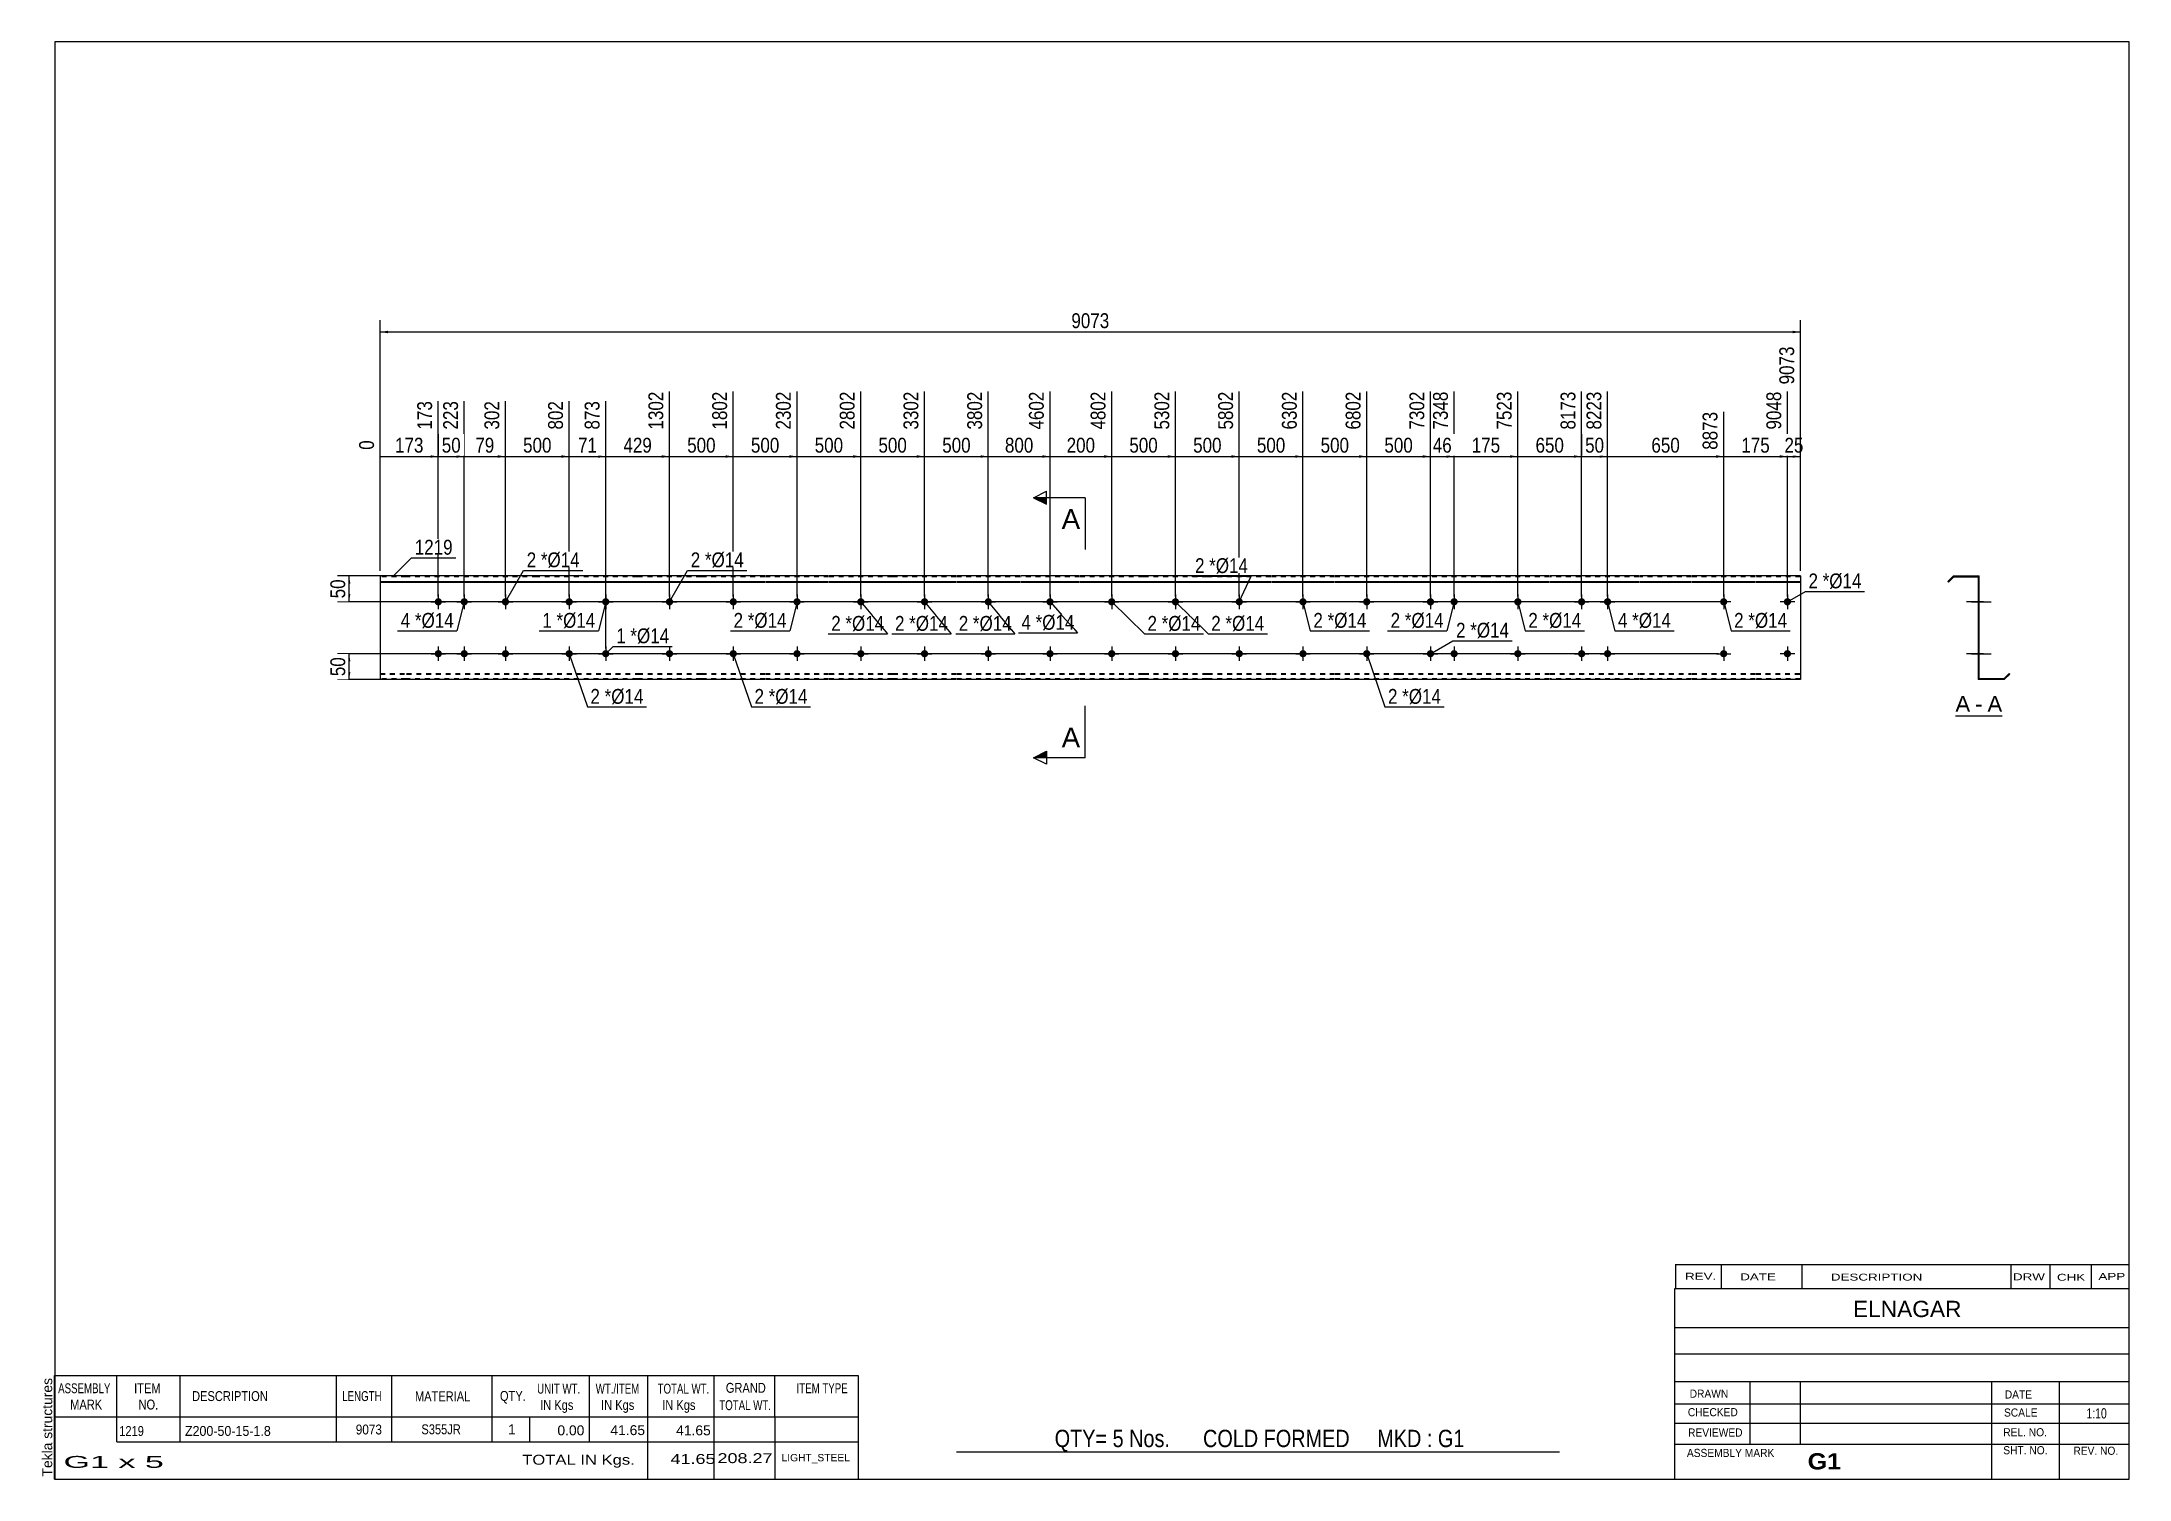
# Model space of a CAD drawing. Header units: millimetres. Extents: x -65 to 337, y -164 to 113.
import ezdxf

# ---------------------------------------------------------------- set-up
doc = ezdxf.new("R2010")
doc.units = ezdxf.units.MM
doc.linetypes.add('DXK_LINE_DOT1', pattern=[1.8814, 0.9407, -0.9407])
doc.styles.add('Arial', font='ARIAL.TTF', dxfattribs={"height": 0.2})
doc.styles.add('Arial Bold', font='ARIALBD.TTF', dxfattribs={"height": 0.2})
doc.styles.add('Arial Narrow', font='ARIALN.TTF', dxfattribs={"height": 0.2})

# ---------------------------------------------------------------- blocks, each defined once
blk = doc.blocks.new('Unknown-629087401-1980')
at = {"color": 5, "linetype": 'Continuous'}
for p, q in [((337.25, 112.93), (-62.75, 112.93)), ((-62.75, 112.93), (-62.75, -164.07)), ((337.25, -164.07), (337.25, 112.93)), ((-62.75, -164.07), (337.25, -164.07))]:
    blk.add_line(p, q, dxfattribs=at)
at = {"color": 174, "linetype": 'Continuous', "style": 'Arial'}
blk.add_text('Tekla structures', height=1.9102, rotation=90, dxfattribs=at).set_placement((-63.25, -163.57))
blk = doc.blocks.new('Unknown-629087401-12 - 1251')
at = {"color": 7, "linetype": 'Continuous'}
blk.add_line((303.73, -16.95), (312.76, -16.95), dxfattribs=at)
at = {"color": 0, "linetype": 'Continuous'}
blk.add_wipeout([(306.57, -16.2), (306.57, -13), (303.73, -13), (303.73, -16.2)], dxfattribs=at)
blk.add_wipeout([(308.95, -16.2), (308.95, -13), (307.53, -13), (307.53, -16.2)], dxfattribs=at)
at = {"color": 96, "linetype": 'Continuous', "style": 'Arial'}
blk.add_text('A', height=3.06, dxfattribs=at).set_placement((303.73, -16.2))
at = {"color": 0, "linetype": 'Continuous'}
blk.add_wipeout([(312.76, -16.2), (312.76, -13), (309.91, -13), (309.91, -16.2)], dxfattribs=at)
at = {"color": 96, "linetype": 'Continuous', "style": 'Arial'}
for s, p in [('-', (307.53, -16.2)), ('A', (309.91, -16.2))]:
    blk.add_text(s, height=3.06, dxfattribs=at).set_placement(p)
blk = doc.blocks.new('Bolt-629087401-1223 - 1203')
at = {"linetype": 'Continuous'}
blk.add_hatch(color=3, dxfattribs=at).paths.add_polyline_path([(220.06, -5, -1), (218.66, -5, -1)])
at = {"color": 3, "linetype": 'Continuous'}
for p, q in [((219.36, -3.6), (219.36, -6.4)), ((217.96, -5), (220.76, -5))]:
    blk.add_line(p, q, dxfattribs=at)
blk = doc.blocks.new('Part-629087401-1218 - 1203')
at = {"color": 2, "linetype": 'Continuous'}
for p, q in [((0, 10), (0, -10)), ((5, 10), (0, 10)), ((0, 8.94), (5, 8.94)), ((0, 8.81), (5, 8.81)), ((30.24, 10), (5.1, 10)), ((5.1, 8.94), (30.24, 8.94)), ((5.1, 8.81), (30.24, 8.81)), ((49.59, 10), (30.34, 10)), ((30.34, 8.94), (49.59, 8.94)), ((30.34, 8.81), (49.59, 8.81)), ((61.88, 10), (49.69, 10)), ((49.69, 8.94), (61.88, 8.94)), ((49.69, 8.81), (61.88, 8.81)), ((74.18, 10), (61.98, 10)), ((61.98, 8.94), (74.18, 8.94)), ((61.98, 8.81), (74.18, 8.81)), ((86.47, 10), (74.28, 10)), ((74.28, 8.94), (86.47, 8.94)), ((74.28, 8.81), (86.47, 8.81)), ((98.76, 10), (86.57, 10)), ((86.57, 8.94), (98.76, 8.94)), ((86.57, 8.81), (98.76, 8.81)), ((111.06, 10), (98.86, 10)), ((98.86, 8.94), (111.06, 8.94)), ((98.86, 8.81), (111.06, 8.81)), ((123.35, 10), (111.16, 10)), ((111.16, 8.94), (123.35, 8.94)), ((111.16, 8.81), (123.35, 8.81)), ((134.85, 10), (123.45, 10)), ((123.45, 8.94), (134.85, 8.94)), ((123.45, 8.81), (134.85, 8.81)), ((147.15, 10), (134.95, 10)), ((134.95, 8.94), (147.15, 8.94)), ((134.95, 8.81), (147.15, 8.81)), ((159.44, 10), (147.25, 10)), ((147.25, 8.94), (159.44, 8.94)), ((147.25, 8.81), (159.44, 8.81)), ((171.73, 10), (159.54, 10)), ((159.54, 8.94), (171.73, 8.94)), ((159.54, 8.81), (171.73, 8.81)), ((184.03, 10), (171.83, 10)), ((171.83, 8.94), (184.03, 8.94)), ((171.83, 8.81), (184.03, 8.81)), ((196.32, 10), (184.13, 10)), ((184.13, 8.94), (196.32, 8.94)), ((184.13, 8.81), (196.32, 8.81)), ((213.17, 10), (196.42, 10)), ((196.42, 8.94), (213.17, 8.94)), ((196.42, 8.81), (213.17, 8.81)), ((225.46, 10), (213.27, 10)), ((213.27, 8.94), (225.46, 8.94)), ((213.27, 8.81), (225.46, 8.81)), ((242.75, 10), (225.56, 10)), ((225.56, 8.94), (242.75, 8.94)), ((225.56, 8.81), (242.75, 8.81)), ((252.85, 10), (242.85, 10)), ((242.85, 8.94), (252.85, 8.94)), ((242.85, 8.81), (252.85, 8.81)), ((265.15, 10), (252.95, 10)), ((252.95, 8.94), (265.15, 8.94)), ((252.95, 8.81), (265.15, 8.81)), ((273.84, 10), (265.25, 10)), ((265.25, 8.94), (273.84, 8.94)), ((265.25, 8.81), (273.84, 8.81)), ((273.84, 10), (273.84, -10)), ((5, -10), (0, -10)), ((30.24, -10), (5.1, -10)), ((49.59, -10), (30.34, -10)), ((61.88, -10), (49.69, -10)), ((74.18, -10), (61.98, -10)), ((86.47, -10), (74.28, -10)), ((98.76, -10), (86.57, -10)), ((111.06, -10), (98.86, -10)), ((123.35, -10), (111.16, -10)), ((134.85, -10), (123.45, -10)), ((147.15, -10), (134.95, -10)), ((159.44, -10), (147.25, -10)), ((171.73, -10), (159.54, -10)), ((184.03, -10), (171.83, -10)), ((196.32, -10), (184.13, -10)), ((213.17, -10), (196.42, -10)), ((225.46, -10), (213.27, -10)), ((242.75, -10), (225.56, -10)), ((252.85, -10), (242.85, -10)), ((265.15, -10), (252.95, -10)), ((273.84, -10), (265.25, -10))]:
    blk.add_line(p, q, dxfattribs=at)
at = {"color": 7, "linetype": 'DXK_LINE_DOT1'}
for p, q in [((5, 9.82), (0, 9.82)), ((30.24, 9.82), (5.1, 9.82)), ((49.59, 9.82), (30.34, 9.82)), ((61.88, 9.82), (49.69, 9.82)), ((74.18, 9.82), (61.98, 9.82)), ((86.47, 9.82), (74.28, 9.82)), ((98.76, 9.82), (86.57, 9.82)), ((111.06, 9.82), (98.86, 9.82)), ((123.35, 9.82), (111.16, 9.82)), ((134.85, 9.82), (123.45, 9.82)), ((147.15, 9.82), (134.95, 9.82)), ((159.44, 9.82), (147.25, 9.82)), ((171.73, 9.82), (159.54, 9.82)), ((184.03, 9.82), (171.83, 9.82)), ((196.32, 9.82), (184.13, 9.82)), ((213.17, 9.82), (196.42, 9.82)), ((225.46, 9.82), (213.27, 9.82)), ((242.75, 9.82), (225.56, 9.82)), ((252.85, 9.82), (242.85, 9.82)), ((265.15, 9.82), (252.95, 9.82)), ((273.84, 9.82), (265.25, 9.82)), ((0, -8.81), (5, -8.81)), ((0, -8.94), (5, -8.94)), ((5, -9.82), (0, -9.82)), ((5.1, -8.81), (30.24, -8.81)), ((5.1, -8.94), (30.24, -8.94)), ((30.24, -9.82), (5.1, -9.82)), ((30.34, -8.81), (49.59, -8.81)), ((30.34, -8.94), (49.59, -8.94)), ((49.59, -9.82), (30.34, -9.82)), ((49.69, -8.81), (61.88, -8.81)), ((49.69, -8.94), (61.88, -8.94)), ((61.88, -9.82), (49.69, -9.82)), ((61.98, -8.81), (74.18, -8.81)), ((61.98, -8.94), (74.18, -8.94)), ((74.18, -9.82), (61.98, -9.82)), ((74.28, -8.81), (86.47, -8.81)), ((74.28, -8.94), (86.47, -8.94)), ((86.47, -9.82), (74.28, -9.82)), ((86.57, -8.81), (98.76, -8.81)), ((86.57, -8.94), (98.76, -8.94)), ((98.76, -9.82), (86.57, -9.82)), ((98.86, -8.81), (111.06, -8.81)), ((98.86, -8.94), (111.06, -8.94)), ((111.06, -9.82), (98.86, -9.82)), ((111.16, -8.81), (123.35, -8.81)), ((111.16, -8.94), (123.35, -8.94)), ((123.35, -9.82), (111.16, -9.82)), ((123.45, -8.81), (134.85, -8.81)), ((123.45, -8.94), (134.85, -8.94)), ((134.85, -9.82), (123.45, -9.82)), ((134.95, -8.81), (147.15, -8.81)), ((134.95, -8.94), (147.15, -8.94)), ((147.15, -9.82), (134.95, -9.82)), ((147.25, -8.81), (159.44, -8.81)), ((147.25, -8.94), (159.44, -8.94)), ((159.44, -9.82), (147.25, -9.82)), ((159.54, -8.81), (171.73, -8.81)), ((159.54, -8.94), (171.73, -8.94)), ((171.73, -9.82), (159.54, -9.82)), ((171.83, -8.81), (184.03, -8.81)), ((171.83, -8.94), (184.03, -8.94)), ((184.03, -9.82), (171.83, -9.82)), ((184.13, -8.81), (196.32, -8.81)), ((184.13, -8.94), (196.32, -8.94)), ((196.32, -9.82), (184.13, -9.82)), ((196.42, -8.81), (213.17, -8.81)), ((196.42, -8.94), (213.17, -8.94)), ((213.17, -9.82), (196.42, -9.82)), ((213.27, -8.81), (225.46, -8.81)), ((213.27, -8.94), (225.46, -8.94)), ((225.46, -9.82), (213.27, -9.82)), ((225.56, -8.81), (242.75, -8.81)), ((225.56, -8.94), (242.75, -8.94)), ((242.75, -9.82), (225.56, -9.82)), ((242.85, -8.81), (252.85, -8.81)), ((242.85, -8.94), (252.85, -8.94)), ((252.85, -9.82), (242.85, -9.82)), ((252.95, -8.81), (265.15, -8.81)), ((252.95, -8.94), (265.15, -8.94)), ((265.15, -9.82), (252.95, -9.82)), ((265.25, -8.81), (273.84, -8.81)), ((265.25, -8.94), (273.84, -8.94)), ((273.84, -9.82), (265.25, -9.82))]:
    blk.add_line(p, q, dxfattribs=at)
blk = doc.blocks.new('Bolt-629087401-1219 - 1203')
at = {"linetype": 'Continuous'}
for points in [[(232.36, 5, -1), (230.96, 5, -1)], [(237.36, 5, -1), (235.96, 5, -1)], [(232.36, -5, -1), (230.96, -5, -1)], [(237.36, -5, -1), (235.96, -5, -1)]]:
    blk.add_hatch(color=3, dxfattribs=at).paths.add_polyline_path(points)
at = {"color": 3, "linetype": 'Continuous'}
for p, q in [((230.26, 5), (233.06, 5)), ((231.66, 6.4), (231.66, 3.6)), ((235.26, 5), (238.06, 5)), ((236.66, 6.4), (236.66, 3.6)), ((231.66, -3.6), (231.66, -6.4)), ((236.66, -3.6), (236.66, -6.4)), ((230.26, -5), (233.06, -5)), ((235.26, -5), (238.06, -5))]:
    blk.add_line(p, q, dxfattribs=at)
blk = doc.blocks.new('Bolt-629087401-1220 - 1203')
at = {"linetype": 'Continuous'}
blk.add_hatch(color=3, dxfattribs=at).paths.add_polyline_path([(220.06, 5, -1), (218.66, 5, -1)])
at = {"color": 3, "linetype": 'Continuous'}
for p, q in [((220.76, 5), (217.96, 5)), ((219.36, 6.4), (219.36, 3.6))]:
    blk.add_line(p, q, dxfattribs=at)
blk = doc.blocks.new('Bolt-629087401-1221 - 1203')
at = {"linetype": 'Continuous'}
blk.add_hatch(color=3, dxfattribs=at).paths.add_polyline_path([(259.75, 5, -1), (258.35, 5, -1)])
at = {"color": 3, "linetype": 'Continuous'}
for p, q in [((260.45, 5), (257.65, 5)), ((259.05, 6.4), (259.05, 3.6))]:
    blk.add_line(p, q, dxfattribs=at)
blk = doc.blocks.new('Bolt-629087401-1222 - 1203')
at = {"linetype": 'Continuous'}
blk.add_hatch(color=3, dxfattribs=at).paths.add_polyline_path([(259.75, -5, -1), (258.35, -5, -1)])
at = {"color": 3, "linetype": 'Continuous'}
for p, q in [((259.05, -3.6), (259.05, -6.4)), ((257.65, -5), (260.45, -5))]:
    blk.add_line(p, q, dxfattribs=at)
blk = doc.blocks.new('Bolt-629087401-1224 - 1203')
at = {"linetype": 'Continuous'}
for points in [[(207.77, 5, -1), (206.37, 5, -1)], [(207.77, -5, -1), (206.37, -5, -1)]]:
    blk.add_hatch(color=3, dxfattribs=at).paths.add_polyline_path(points)
at = {"color": 3, "linetype": 'Continuous'}
for p, q in [((208.47, 5), (205.67, 5)), ((207.07, 6.4), (207.07, 3.6)), ((207.07, -3.6), (207.07, -6.4)), ((208.47, -5), (205.67, -5))]:
    blk.add_line(p, q, dxfattribs=at)
blk = doc.blocks.new('Bolt-629087401-1225 - 1203')
at = {"linetype": 'Continuous'}
for points in [[(272.04, 5, -1), (270.64, 5, -1)], [(272.04, -5, -1), (270.64, -5, -1)]]:
    blk.add_hatch(color=3, dxfattribs=at).paths.add_polyline_path(points)
at = {"color": 3, "linetype": 'Continuous'}
for p, q in [((272.74, 5), (269.94, 5)), ((271.34, 6.4), (271.34, 3.6)), ((271.34, -3.6), (271.34, -6.4)), ((272.74, -5), (269.94, -5))]:
    blk.add_line(p, q, dxfattribs=at)
blk = doc.blocks.new('Bolt-629087401-1226 - 1203')
at = {"linetype": 'Continuous'}
for points in [[(11.9, 5, -1), (10.5, 5, -1)], [(16.9, 5, -1), (15.5, 5, -1)], [(11.9, -5, -1), (10.5, -5, -1)], [(16.9, -5, -1), (15.5, -5, -1)]]:
    blk.add_hatch(color=3, dxfattribs=at).paths.add_polyline_path(points)
at = {"color": 3, "linetype": 'Continuous'}
for p, q in [((9.8, 5), (12.6, 5)), ((11.2, 6.4), (11.2, 3.6)), ((14.8, 5), (17.6, 5)), ((16.2, 6.4), (16.2, 3.6)), ((11.2, -3.6), (11.2, -6.4)), ((16.2, -3.6), (16.2, -6.4)), ((9.8, -5), (12.6, -5)), ((14.8, -5), (17.6, -5))]:
    blk.add_line(p, q, dxfattribs=at)
blk = doc.blocks.new('Bolt-629087401-1227 - 1203')
at = {"linetype": 'Continuous'}
blk.add_hatch(color=3, dxfattribs=at).paths.add_polyline_path([(44.19, -5, -1), (42.79, -5, -1)])
at = {"color": 3, "linetype": 'Continuous'}
for p, q in [((43.49, -3.6), (43.49, -6.4)), ((42.09, -5), (44.89, -5))]:
    blk.add_line(p, q, dxfattribs=at)
blk = doc.blocks.new('Bolt-629087401-1228 - 1203')
at = {"linetype": 'Continuous'}
blk.add_hatch(color=3, dxfattribs=at).paths.add_polyline_path([(44.19, 5, -1), (42.79, 5, -1)])
at = {"color": 3, "linetype": 'Continuous'}
for p, q in [((42.09, 5), (44.89, 5)), ((43.49, 6.4), (43.49, 3.6))]:
    blk.add_line(p, q, dxfattribs=at)
blk = doc.blocks.new('Bolt-629087401-1229 - 1203')
at = {"linetype": 'Continuous'}
for points in [[(129.85, 5, -1), (128.45, 5, -1)], [(129.85, -5, -1), (128.45, -5, -1)]]:
    blk.add_hatch(color=3, dxfattribs=at).paths.add_polyline_path(points)
at = {"color": 3, "linetype": 'Continuous'}
for p, q in [((127.75, 5), (130.55, 5)), ((129.15, 6.4), (129.15, 3.6)), ((129.15, -3.6), (129.15, -6.4)), ((127.75, -5), (130.55, -5))]:
    blk.add_line(p, q, dxfattribs=at)
blk = doc.blocks.new('Bolt-629087401-1230 - 1203')
at = {"linetype": 'Continuous'}
for points in [[(129.85, 5, -1), (128.45, 5, -1)], [(129.85, -5, -1), (128.45, -5, -1)]]:
    blk.add_hatch(color=3, dxfattribs=at).paths.add_polyline_path(points)
at = {"color": 3, "linetype": 'Continuous'}
for p, q in [((127.75, 5), (130.55, 5)), ((129.15, 6.4), (129.15, 3.6)), ((129.15, -3.6), (129.15, -6.4)), ((127.75, -5), (130.55, -5))]:
    blk.add_line(p, q, dxfattribs=at)
blk = doc.blocks.new('Bolt-629087401-1231 - 1203')
at = {"linetype": 'Continuous'}
for points in [[(117.95, 5, -1), (116.55, 5, -1)], [(117.95, -5, -1), (116.55, -5, -1)]]:
    blk.add_hatch(color=3, dxfattribs=at).paths.add_polyline_path(points)
at = {"color": 3, "linetype": 'Continuous'}
for p, q in [((115.85, 5), (118.65, 5)), ((117.25, 6.4), (117.25, 3.6)), ((117.25, -3.6), (117.25, -6.4)), ((115.85, -5), (118.65, -5))]:
    blk.add_line(p, q, dxfattribs=at)
blk = doc.blocks.new('Bolt-629087401-1232 - 1203')
at = {"linetype": 'Continuous'}
for points in [[(105.66, 5, -1), (104.26, 5, -1)], [(105.66, -5, -1), (104.26, -5, -1)]]:
    blk.add_hatch(color=3, dxfattribs=at).paths.add_polyline_path(points)
at = {"color": 3, "linetype": 'Continuous'}
for p, q in [((103.56, 5), (106.36, 5)), ((104.96, 6.4), (104.96, 3.6)), ((104.96, -3.6), (104.96, -6.4)), ((103.56, -5), (106.36, -5))]:
    blk.add_line(p, q, dxfattribs=at)
blk = doc.blocks.new('Bolt-629087401-1233 - 1203')
at = {"linetype": 'Continuous'}
for points in [[(93.37, 5, -1), (91.97, 5, -1)], [(93.37, -5, -1), (91.97, -5, -1)]]:
    blk.add_hatch(color=3, dxfattribs=at).paths.add_polyline_path(points)
at = {"color": 3, "linetype": 'Continuous'}
for p, q in [((91.27, 5), (94.07, 5)), ((92.67, 6.4), (92.67, 3.6)), ((92.67, -3.6), (92.67, -6.4)), ((91.27, -5), (94.07, -5))]:
    blk.add_line(p, q, dxfattribs=at)
blk = doc.blocks.new('Bolt-629087401-1234 - 1203')
at = {"linetype": 'Continuous'}
for points in [[(81.07, 5, -1), (79.67, 5, -1)], [(81.07, -5, -1), (79.67, -5, -1)]]:
    blk.add_hatch(color=3, dxfattribs=at).paths.add_polyline_path(points)
at = {"color": 3, "linetype": 'Continuous'}
for p, q in [((78.97, 5), (81.77, 5)), ((80.37, 6.4), (80.37, 3.6)), ((80.37, -3.6), (80.37, -6.4)), ((78.97, -5), (81.77, -5))]:
    blk.add_line(p, q, dxfattribs=at)
blk = doc.blocks.new('Bolt-629087401-1235 - 1203')
at = {"linetype": 'Continuous'}
for points in [[(68.78, 5, -1), (67.38, 5, -1)], [(68.78, -5, -1), (67.38, -5, -1)]]:
    blk.add_hatch(color=3, dxfattribs=at).paths.add_polyline_path(points)
at = {"color": 3, "linetype": 'Continuous'}
for p, q in [((66.68, 5), (69.48, 5)), ((68.08, 6.4), (68.08, 3.6)), ((68.08, -3.6), (68.08, -6.4)), ((66.68, -5), (69.48, -5))]:
    blk.add_line(p, q, dxfattribs=at)
blk = doc.blocks.new('Bolt-629087401-1236 - 1203')
at = {"linetype": 'Continuous'}
for points in [[(56.48, 5, -1), (55.08, 5, -1)], [(56.48, -5, -1), (55.08, -5, -1)]]:
    blk.add_hatch(color=3, dxfattribs=at).paths.add_polyline_path(points)
at = {"color": 3, "linetype": 'Continuous'}
for p, q in [((54.38, 5), (57.18, 5)), ((55.78, 6.4), (55.78, 3.6)), ((55.78, -3.6), (55.78, -6.4)), ((54.38, -5), (57.18, -5))]:
    blk.add_line(p, q, dxfattribs=at)
blk = doc.blocks.new('Bolt-629087401-1237 - 1203')
at = {"linetype": 'Continuous'}
for points in [[(37.14, 5, -1), (35.74, 5, -1)], [(37.14, -5, -1), (35.74, -5, -1)]]:
    blk.add_hatch(color=3, dxfattribs=at).paths.add_polyline_path(points)
at = {"color": 3, "linetype": 'Continuous'}
for p, q in [((35.04, 5), (37.84, 5)), ((36.44, 6.4), (36.44, 3.6)), ((36.44, -3.6), (36.44, -6.4)), ((35.04, -5), (37.84, -5))]:
    blk.add_line(p, q, dxfattribs=at)
blk = doc.blocks.new('Bolt-629087401-1238 - 1203')
at = {"linetype": 'Continuous'}
for points in [[(24.85, 5, -1), (23.45, 5, -1)], [(24.85, -5, -1), (23.45, -5, -1)]]:
    blk.add_hatch(color=3, dxfattribs=at).paths.add_polyline_path(points)
at = {"color": 3, "linetype": 'Continuous'}
for p, q in [((22.75, 5), (25.55, 5)), ((24.15, 6.4), (24.15, 3.6)), ((24.15, -3.6), (24.15, -6.4)), ((22.75, -5), (25.55, -5))]:
    blk.add_line(p, q, dxfattribs=at)
blk = doc.blocks.new('Bolt-629087401-1239 - 1203')
at = {"linetype": 'Continuous'}
for points in [[(141.75, 5, -1), (140.35, 5, -1)], [(141.75, -5, -1), (140.35, -5, -1)]]:
    blk.add_hatch(color=3, dxfattribs=at).paths.add_polyline_path(points)
at = {"color": 3, "linetype": 'Continuous'}
for p, q in [((139.65, 5), (142.45, 5)), ((141.05, 6.4), (141.05, 3.6)), ((141.05, -3.6), (141.05, -6.4)), ((139.65, -5), (142.45, -5))]:
    blk.add_line(p, q, dxfattribs=at)
blk = doc.blocks.new('Bolt-629087401-1240 - 1203')
at = {"linetype": 'Continuous'}
for points in [[(154.04, 5, -1), (152.64, 5, -1)], [(154.04, -5, -1), (152.64, -5, -1)]]:
    blk.add_hatch(color=3, dxfattribs=at).paths.add_polyline_path(points)
at = {"color": 3, "linetype": 'Continuous'}
for p, q in [((151.94, 5), (154.74, 5)), ((153.34, 6.4), (153.34, 3.6)), ((153.34, -3.6), (153.34, -6.4)), ((151.94, -5), (154.74, -5))]:
    blk.add_line(p, q, dxfattribs=at)
blk = doc.blocks.new('Bolt-629087401-1241 - 1203')
at = {"linetype": 'Continuous'}
for points in [[(166.34, 5, -1), (164.94, 5, -1)], [(166.34, -5, -1), (164.94, -5, -1)]]:
    blk.add_hatch(color=3, dxfattribs=at).paths.add_polyline_path(points)
at = {"color": 3, "linetype": 'Continuous'}
for p, q in [((164.24, 5), (167.04, 5)), ((165.64, 6.4), (165.64, 3.6)), ((165.64, -3.6), (165.64, -6.4)), ((164.24, -5), (167.04, -5))]:
    blk.add_line(p, q, dxfattribs=at)
blk = doc.blocks.new('Bolt-629087401-1242 - 1203')
at = {"linetype": 'Continuous'}
for points in [[(178.63, 5, -1), (177.23, 5, -1)], [(178.63, -5, -1), (177.23, -5, -1)]]:
    blk.add_hatch(color=3, dxfattribs=at).paths.add_polyline_path(points)
at = {"color": 3, "linetype": 'Continuous'}
for p, q in [((176.53, 5), (179.33, 5)), ((177.93, 6.4), (177.93, 3.6)), ((177.93, -3.6), (177.93, -6.4)), ((176.53, -5), (179.33, -5))]:
    blk.add_line(p, q, dxfattribs=at)
blk = doc.blocks.new('Bolt-629087401-1243 - 1203')
at = {"linetype": 'Continuous'}
for points in [[(190.92, 5, -1), (189.52, 5, -1)], [(190.92, -5, -1), (189.52, -5, -1)]]:
    blk.add_hatch(color=3, dxfattribs=at).paths.add_polyline_path(points)
at = {"color": 3, "linetype": 'Continuous'}
for p, q in [((188.82, 5), (191.62, 5)), ((190.22, 6.4), (190.22, 3.6)), ((190.22, -3.6), (190.22, -6.4)), ((188.82, -5), (191.62, -5))]:
    blk.add_line(p, q, dxfattribs=at)
blk = doc.blocks.new('Bolt-629087401-1244 - 1203')
at = {"linetype": 'Continuous'}
for points in [[(203.22, 5, -1), (201.82, 5, -1)], [(203.22, -5, -1), (201.82, -5, -1)]]:
    blk.add_hatch(color=3, dxfattribs=at).paths.add_polyline_path(points)
at = {"color": 3, "linetype": 'Continuous'}
for p, q in [((201.12, 5), (203.92, 5)), ((202.52, 6.4), (202.52, 3.6)), ((202.52, -3.6), (202.52, -6.4)), ((201.12, -5), (203.92, -5))]:
    blk.add_line(p, q, dxfattribs=at)
blk = doc.blocks.new('Bolt-629087401-1256 - 1251')
at = {"linetype": 'Continuous'}
blk.add_hatch(color=3, dxfattribs=at).paths.add_polyline_path([(308.33, 4.3), (308.33, 5.7), (308.15, 5.7), (308.15, 4.3)])
at = {"color": 3, "linetype": 'Continuous'}
for p, q in [((309.17, 5), (305.87, 5)), ((308.33, 5.7), (308.15, 5.7)), ((308.33, 4.3), (308.15, 4.3))]:
    blk.add_line(p, q, dxfattribs=at)
blk = doc.blocks.new('Bolt-629087401-1264 - 1251')
at = {"linetype": 'Continuous'}
for points in [[(308.33, 4.3), (308.33, 5.7), (308.15, 5.7), (308.15, 4.3)], [(308.33, -5.7), (308.33, -4.3), (308.15, -4.3), (308.15, -5.7)]]:
    blk.add_hatch(color=3, dxfattribs=at).paths.add_polyline_path(points)
at = {"color": 3, "linetype": 'Continuous'}
for p, q in [((308.15, 5.7), (308.33, 5.7)), ((308.15, 5), (310.33, 5)), ((308.15, 4.3), (308.33, 4.3)), ((308.15, -4.3), (308.33, -4.3)), ((308.15, -5), (310.33, -5)), ((308.15, -5.7), (308.33, -5.7))]:
    blk.add_line(p, q, dxfattribs=at)
blk = doc.blocks.new('Part-629087401-1253 - 1251')
at = {"color": 2, "linetype": 'Continuous'}
for p, q in [((303.33, 10), (302.27, 8.94)), ((302.27, 8.94), (302.4, 8.81)), ((302.4, 8.81), (303.41, 9.82)), ((303.33, 10), (308.33, 10)), ((303.41, 9.82), (308.15, 9.82)), ((308.15, 9.82), (308.15, -10)), ((308.33, -9.82), (308.33, 10)), ((313.15, -10), (308.15, -10)), ((313.08, -9.82), (308.33, -9.82)), ((314.09, -8.81), (313.08, -9.82)), ((313.15, -10), (314.21, -8.94)), ((314.21, -8.94), (314.09, -8.81))]:
    blk.add_line(p, q, dxfattribs=at)
blk = doc.blocks.new('Bolt-629087401-1254 - 1251')
at = {"linetype": 'Continuous'}
for points in [[(308.33, 4.3), (308.33, 5.7), (308.15, 5.7), (308.15, 4.3)], [(308.33, 4.3), (308.33, 5.7), (308.15, 5.7), (308.15, 4.3)], [(308.33, -5.7), (308.33, -4.3), (308.15, -4.3), (308.15, -5.7)], [(308.33, -5.7), (308.33, -4.3), (308.15, -4.3), (308.15, -5.7)]]:
    blk.add_hatch(color=3, dxfattribs=at).paths.add_polyline_path(points)
at = {"color": 3, "linetype": 'Continuous'}
for p, q in [((306.82, 5), (310.62, 5)), ((306.82, 5), (310.62, 5)), ((308.15, 5.7), (308.33, 5.7)), ((308.15, 5.7), (308.33, 5.7)), ((308.15, 4.3), (308.33, 4.3)), ((308.15, 4.3), (308.33, 4.3)), ((306.82, -5), (310.62, -5)), ((306.82, -5), (310.62, -5)), ((308.15, -4.3), (308.33, -4.3)), ((308.15, -4.3), (308.33, -4.3)), ((308.15, -5.7), (308.33, -5.7)), ((308.15, -5.7), (308.33, -5.7))]:
    blk.add_line(p, q, dxfattribs=at)
blk = doc.blocks.new('Bolt-629087401-1255 - 1251')
at = {"linetype": 'Continuous'}
blk.add_hatch(color=3, dxfattribs=at).paths.add_polyline_path([(308.33, 4.3), (308.33, 5.7), (308.15, 5.7), (308.15, 4.3)])
at = {"color": 3, "linetype": 'Continuous'}
for p, q in [((309.17, 5), (305.87, 5)), ((308.33, 5.7), (308.15, 5.7)), ((308.33, 4.3), (308.15, 4.3))]:
    blk.add_line(p, q, dxfattribs=at)
blk = doc.blocks.new('Bolt-629087401-1257 - 1251')
at = {"linetype": 'Continuous'}
blk.add_hatch(color=3, dxfattribs=at).paths.add_polyline_path([(308.33, -5.7), (308.33, -4.3), (308.15, -4.3), (308.15, -5.7)])
at = {"color": 3, "linetype": 'Continuous'}
for p, q in [((307.2, -5), (310.5, -5)), ((308.15, -4.3), (308.33, -4.3)), ((308.15, -5.7), (308.33, -5.7))]:
    blk.add_line(p, q, dxfattribs=at)
blk = doc.blocks.new('Bolt-629087401-1258 - 1251')
at = {"linetype": 'Continuous'}
blk.add_hatch(color=3, dxfattribs=at).paths.add_polyline_path([(308.33, -5.7), (308.33, -4.3), (308.15, -4.3), (308.15, -5.7)])
at = {"color": 3, "linetype": 'Continuous'}
for p, q in [((307.2, -5), (310.5, -5)), ((308.15, -4.3), (308.33, -4.3)), ((308.15, -5.7), (308.33, -5.7))]:
    blk.add_line(p, q, dxfattribs=at)
blk = doc.blocks.new('Bolt-629087401-1259 - 1251')
at = {"linetype": 'Continuous'}
for points in [[(308.33, 4.3), (308.33, 5.7), (308.15, 5.7), (308.15, 4.3)], [(308.33, -5.7), (308.33, -4.3), (308.15, -4.3), (308.15, -5.7)]]:
    blk.add_hatch(color=3, dxfattribs=at).paths.add_polyline_path(points)
at = {"color": 3, "linetype": 'Continuous'}
for p, q in [((309.17, 5), (305.87, 5)), ((308.33, 5.7), (308.15, 5.7)), ((308.33, 4.3), (308.15, 4.3)), ((309.17, -5), (305.87, -5)), ((308.33, -4.3), (308.15, -4.3)), ((308.33, -5.7), (308.15, -5.7))]:
    blk.add_line(p, q, dxfattribs=at)
blk = doc.blocks.new('Bolt-629087401-1260 - 1251')
at = {"linetype": 'Continuous'}
for points in [[(308.33, 4.3), (308.33, 5.7), (308.15, 5.7), (308.15, 4.3)], [(308.33, -5.7), (308.33, -4.3), (308.15, -4.3), (308.15, -5.7)]]:
    blk.add_hatch(color=3, dxfattribs=at).paths.add_polyline_path(points)
at = {"color": 3, "linetype": 'Continuous'}
for p, q in [((309.17, 5), (305.87, 5)), ((308.33, 5.7), (308.15, 5.7)), ((308.33, 4.3), (308.15, 4.3)), ((309.17, -5), (305.87, -5)), ((308.33, -4.3), (308.15, -4.3)), ((308.33, -5.7), (308.15, -5.7))]:
    blk.add_line(p, q, dxfattribs=at)
blk = doc.blocks.new('Bolt-629087401-1261 - 1251')
at = {"linetype": 'Continuous'}
for points in [[(308.33, 4.3), (308.33, 5.7), (308.15, 5.7), (308.15, 4.3)], [(308.33, 4.3), (308.33, 5.7), (308.15, 5.7), (308.15, 4.3)], [(308.33, -5.7), (308.33, -4.3), (308.15, -4.3), (308.15, -5.7)], [(308.33, -5.7), (308.33, -4.3), (308.15, -4.3), (308.15, -5.7)]]:
    blk.add_hatch(color=3, dxfattribs=at).paths.add_polyline_path(points)
at = {"color": 3, "linetype": 'Continuous'}
for p, q in [((306.85, 5), (310.65, 5)), ((306.85, 5), (310.65, 5)), ((308.15, 5.7), (308.33, 5.7)), ((308.15, 5.7), (308.33, 5.7)), ((308.15, 4.3), (308.33, 4.3)), ((308.15, 4.3), (308.33, 4.3)), ((306.85, -5), (310.65, -5)), ((306.85, -5), (310.65, -5)), ((308.15, -4.3), (308.33, -4.3)), ((308.15, -4.3), (308.33, -4.3)), ((308.15, -5.7), (308.33, -5.7)), ((308.15, -5.7), (308.33, -5.7))]:
    blk.add_line(p, q, dxfattribs=at)
blk = doc.blocks.new('Bolt-629087401-1262 - 1251')
at = {"linetype": 'Continuous'}
blk.add_hatch(color=3, dxfattribs=at).paths.add_polyline_path([(308.33, -5.7), (308.33, -4.3), (308.15, -4.3), (308.15, -5.7)])
at = {"color": 3, "linetype": 'Continuous'}
for p, q in [((307.2, -5), (310.5, -5)), ((308.15, -4.3), (308.33, -4.3)), ((308.15, -5.7), (308.33, -5.7))]:
    blk.add_line(p, q, dxfattribs=at)
blk = doc.blocks.new('Bolt-629087401-1263 - 1251')
at = {"linetype": 'Continuous'}
blk.add_hatch(color=3, dxfattribs=at).paths.add_polyline_path([(308.33, 4.3), (308.33, 5.7), (308.15, 5.7), (308.15, 4.3)])
at = {"color": 3, "linetype": 'Continuous'}
for p, q in [((307.35, 5), (310.65, 5)), ((308.15, 5.7), (308.33, 5.7)), ((308.15, 4.3), (308.33, 4.3))]:
    blk.add_line(p, q, dxfattribs=at)
blk = doc.blocks.new('Bolt-629087401-1265 - 1251')
at = {"linetype": 'Continuous'}
for points in [[(308.33, 4.3), (308.33, 5.7), (308.15, 5.7), (308.15, 4.3)], [(308.33, -5.7), (308.33, -4.3), (308.15, -4.3), (308.15, -5.7)]]:
    blk.add_hatch(color=3, dxfattribs=at).paths.add_polyline_path(points)
at = {"color": 3, "linetype": 'Continuous'}
for p, q in [((308.15, 5.7), (308.33, 5.7)), ((308.15, 5), (310.33, 5)), ((308.15, 4.3), (308.33, 4.3)), ((308.15, -4.3), (308.33, -4.3)), ((308.15, -5), (310.33, -5)), ((308.15, -5.7), (308.33, -5.7))]:
    blk.add_line(p, q, dxfattribs=at)
blk = doc.blocks.new('Bolt-629087401-1266 - 1251')
at = {"linetype": 'Continuous'}
for points in [[(308.33, 4.3), (308.33, 5.7), (308.15, 5.7), (308.15, 4.3)], [(308.33, -5.7), (308.33, -4.3), (308.15, -4.3), (308.15, -5.7)]]:
    blk.add_hatch(color=3, dxfattribs=at).paths.add_polyline_path(points)
at = {"color": 3, "linetype": 'Continuous'}
for p, q in [((307.35, 5), (310.65, 5)), ((308.15, 5.7), (308.33, 5.7)), ((308.15, 4.3), (308.33, 4.3)), ((307.35, -5), (310.65, -5)), ((308.15, -4.3), (308.33, -4.3)), ((308.15, -5.7), (308.33, -5.7))]:
    blk.add_line(p, q, dxfattribs=at)
blk = doc.blocks.new('Bolt-629087401-1267 - 1251')
at = {"linetype": 'Continuous'}
for points in [[(308.33, 4.3), (308.33, 5.7), (308.15, 5.7), (308.15, 4.3)], [(308.33, -5.7), (308.33, -4.3), (308.15, -4.3), (308.15, -5.7)]]:
    blk.add_hatch(color=3, dxfattribs=at).paths.add_polyline_path(points)
at = {"color": 3, "linetype": 'Continuous'}
for p, q in [((307.35, 5), (310.65, 5)), ((308.15, 5.7), (308.33, 5.7)), ((308.15, 4.3), (308.33, 4.3)), ((307.35, -5), (310.65, -5)), ((308.15, -4.3), (308.33, -4.3)), ((308.15, -5.7), (308.33, -5.7))]:
    blk.add_line(p, q, dxfattribs=at)
blk = doc.blocks.new('Bolt-629087401-1268 - 1251')
at = {"linetype": 'Continuous'}
for points in [[(308.33, 4.3), (308.33, 5.7), (308.15, 5.7), (308.15, 4.3)], [(308.33, -5.7), (308.33, -4.3), (308.15, -4.3), (308.15, -5.7)]]:
    blk.add_hatch(color=3, dxfattribs=at).paths.add_polyline_path(points)
at = {"color": 3, "linetype": 'Continuous'}
for p, q in [((307.35, 5), (310.65, 5)), ((308.15, 5.7), (308.33, 5.7)), ((308.15, 4.3), (308.33, 4.3)), ((307.35, -5), (310.65, -5)), ((308.15, -4.3), (308.33, -4.3)), ((308.15, -5.7), (308.33, -5.7))]:
    blk.add_line(p, q, dxfattribs=at)
blk = doc.blocks.new('Bolt-629087401-1269 - 1251')
at = {"linetype": 'Continuous'}
for points in [[(308.33, 4.3), (308.33, 5.7), (308.15, 5.7), (308.15, 4.3)], [(308.33, -5.7), (308.33, -4.3), (308.15, -4.3), (308.15, -5.7)]]:
    blk.add_hatch(color=3, dxfattribs=at).paths.add_polyline_path(points)
at = {"color": 3, "linetype": 'Continuous'}
for p, q in [((307.35, 5), (310.65, 5)), ((308.15, 5.7), (308.33, 5.7)), ((308.15, 4.3), (308.33, 4.3)), ((307.35, -5), (310.65, -5)), ((308.15, -4.3), (308.33, -4.3)), ((308.15, -5.7), (308.33, -5.7))]:
    blk.add_line(p, q, dxfattribs=at)
blk = doc.blocks.new('Bolt-629087401-1270 - 1251')
at = {"linetype": 'Continuous'}
for points in [[(308.33, 4.3), (308.33, 5.7), (308.15, 5.7), (308.15, 4.3)], [(308.33, -5.7), (308.33, -4.3), (308.15, -4.3), (308.15, -5.7)]]:
    blk.add_hatch(color=3, dxfattribs=at).paths.add_polyline_path(points)
at = {"color": 3, "linetype": 'Continuous'}
for p, q in [((307.35, 5), (310.65, 5)), ((308.15, 5.7), (308.33, 5.7)), ((308.15, 4.3), (308.33, 4.3)), ((307.35, -5), (310.65, -5)), ((308.15, -4.3), (308.33, -4.3)), ((308.15, -5.7), (308.33, -5.7))]:
    blk.add_line(p, q, dxfattribs=at)
blk = doc.blocks.new('Bolt-629087401-1271 - 1251')
at = {"linetype": 'Continuous'}
for points in [[(308.33, 4.3), (308.33, 5.7), (308.15, 5.7), (308.15, 4.3)], [(308.33, -5.7), (308.33, -4.3), (308.15, -4.3), (308.15, -5.7)]]:
    blk.add_hatch(color=3, dxfattribs=at).paths.add_polyline_path(points)
at = {"color": 3, "linetype": 'Continuous'}
for p, q in [((307.35, 5), (310.65, 5)), ((308.15, 5.7), (308.33, 5.7)), ((308.15, 4.3), (308.33, 4.3)), ((307.35, -5), (310.65, -5)), ((308.15, -4.3), (308.33, -4.3)), ((308.15, -5.7), (308.33, -5.7))]:
    blk.add_line(p, q, dxfattribs=at)
blk = doc.blocks.new('Bolt-629087401-1272 - 1251')
at = {"linetype": 'Continuous'}
for points in [[(308.33, 4.3), (308.33, 5.7), (308.15, 5.7), (308.15, 4.3)], [(308.33, -5.7), (308.33, -4.3), (308.15, -4.3), (308.15, -5.7)]]:
    blk.add_hatch(color=3, dxfattribs=at).paths.add_polyline_path(points)
at = {"color": 3, "linetype": 'Continuous'}
for p, q in [((307.35, 5), (310.65, 5)), ((308.15, 5.7), (308.33, 5.7)), ((308.15, 4.3), (308.33, 4.3)), ((307.35, -5), (310.65, -5)), ((308.15, -4.3), (308.33, -4.3)), ((308.15, -5.7), (308.33, -5.7))]:
    blk.add_line(p, q, dxfattribs=at)
blk = doc.blocks.new('Bolt-629087401-1273 - 1251')
at = {"linetype": 'Continuous'}
for points in [[(308.33, 4.3), (308.33, 5.7), (308.15, 5.7), (308.15, 4.3)], [(308.33, -5.7), (308.33, -4.3), (308.15, -4.3), (308.15, -5.7)]]:
    blk.add_hatch(color=3, dxfattribs=at).paths.add_polyline_path(points)
at = {"color": 3, "linetype": 'Continuous'}
for p, q in [((307.35, 5), (310.65, 5)), ((308.15, 5.7), (308.33, 5.7)), ((308.15, 4.3), (308.33, 4.3)), ((307.35, -5), (310.65, -5)), ((308.15, -4.3), (308.33, -4.3)), ((308.15, -5.7), (308.33, -5.7))]:
    blk.add_line(p, q, dxfattribs=at)
blk = doc.blocks.new('Bolt-629087401-1274 - 1251')
at = {"linetype": 'Continuous'}
for points in [[(308.33, 4.3), (308.33, 5.7), (308.15, 5.7), (308.15, 4.3)], [(308.33, -5.7), (308.33, -4.3), (308.15, -4.3), (308.15, -5.7)]]:
    blk.add_hatch(color=3, dxfattribs=at).paths.add_polyline_path(points)
at = {"color": 3, "linetype": 'Continuous'}
for p, q in [((307.35, 5), (310.65, 5)), ((308.15, 5.7), (308.33, 5.7)), ((308.15, 4.3), (308.33, 4.3)), ((307.35, -5), (310.65, -5)), ((308.15, -4.3), (308.33, -4.3)), ((308.15, -5.7), (308.33, -5.7))]:
    blk.add_line(p, q, dxfattribs=at)
blk = doc.blocks.new('Bolt-629087401-1275 - 1251')
at = {"linetype": 'Continuous'}
for points in [[(308.33, 4.3), (308.33, 5.7), (308.15, 5.7), (308.15, 4.3)], [(308.33, -5.7), (308.33, -4.3), (308.15, -4.3), (308.15, -5.7)]]:
    blk.add_hatch(color=3, dxfattribs=at).paths.add_polyline_path(points)
at = {"color": 3, "linetype": 'Continuous'}
for p, q in [((307.35, 5), (310.65, 5)), ((308.15, 5.7), (308.33, 5.7)), ((308.15, 4.3), (308.33, 4.3)), ((307.35, -5), (310.65, -5)), ((308.15, -4.3), (308.33, -4.3)), ((308.15, -5.7), (308.33, -5.7))]:
    blk.add_line(p, q, dxfattribs=at)
blk = doc.blocks.new('Bolt-629087401-1276 - 1251')
at = {"linetype": 'Continuous'}
for points in [[(308.33, 4.3), (308.33, 5.7), (308.15, 5.7), (308.15, 4.3)], [(308.33, -5.7), (308.33, -4.3), (308.15, -4.3), (308.15, -5.7)]]:
    blk.add_hatch(color=3, dxfattribs=at).paths.add_polyline_path(points)
at = {"color": 3, "linetype": 'Continuous'}
for p, q in [((307.35, 5), (310.65, 5)), ((308.15, 5.7), (308.33, 5.7)), ((308.15, 4.3), (308.33, 4.3)), ((307.35, -5), (310.65, -5)), ((308.15, -4.3), (308.33, -4.3)), ((308.15, -5.7), (308.33, -5.7))]:
    blk.add_line(p, q, dxfattribs=at)
blk = doc.blocks.new('Bolt-629087401-1277 - 1251')
at = {"linetype": 'Continuous'}
for points in [[(308.33, 4.3), (308.33, 5.7), (308.15, 5.7), (308.15, 4.3)], [(308.33, -5.7), (308.33, -4.3), (308.15, -4.3), (308.15, -5.7)]]:
    blk.add_hatch(color=3, dxfattribs=at).paths.add_polyline_path(points)
at = {"color": 3, "linetype": 'Continuous'}
for p, q in [((307.35, 5), (310.65, 5)), ((308.15, 5.7), (308.33, 5.7)), ((308.15, 4.3), (308.33, 4.3)), ((307.35, -5), (310.65, -5)), ((308.15, -4.3), (308.33, -4.3)), ((308.15, -5.7), (308.33, -5.7))]:
    blk.add_line(p, q, dxfattribs=at)
blk = doc.blocks.new('Bolt-629087401-1278 - 1251')
at = {"linetype": 'Continuous'}
for points in [[(308.33, 4.3), (308.33, 5.7), (308.15, 5.7), (308.15, 4.3)], [(308.33, -5.7), (308.33, -4.3), (308.15, -4.3), (308.15, -5.7)]]:
    blk.add_hatch(color=3, dxfattribs=at).paths.add_polyline_path(points)
at = {"color": 3, "linetype": 'Continuous'}
for p, q in [((307.35, 5), (310.65, 5)), ((308.15, 5.7), (308.33, 5.7)), ((308.15, 4.3), (308.33, 4.3)), ((307.35, -5), (310.65, -5)), ((308.15, -4.3), (308.33, -4.3)), ((308.15, -5.7), (308.33, -5.7))]:
    blk.add_line(p, q, dxfattribs=at)
blk = doc.blocks.new('Bolt-629087401-1279 - 1251')
at = {"linetype": 'Continuous'}
for points in [[(308.33, 4.3), (308.33, 5.7), (308.15, 5.7), (308.15, 4.3)], [(308.33, -5.7), (308.33, -4.3), (308.15, -4.3), (308.15, -5.7)]]:
    blk.add_hatch(color=3, dxfattribs=at).paths.add_polyline_path(points)
at = {"color": 3, "linetype": 'Continuous'}
for p, q in [((307.35, 5), (310.65, 5)), ((308.15, 5.7), (308.33, 5.7)), ((308.15, 4.3), (308.33, 4.3)), ((307.35, -5), (310.65, -5)), ((308.15, -4.3), (308.33, -4.3)), ((308.15, -5.7), (308.33, -5.7))]:
    blk.add_line(p, q, dxfattribs=at)
blk = doc.blocks.new('StraightDimension-629087401-1311 - 1203')
at = {"linetype": 'Continuous'}
blk.add_hatch(color=7, dxfattribs=at).paths.add_polyline_path([(217.86, 33.25), (219.36, 33), (217.86, 32.75)])
at = {"color": 7, "linetype": 'Continuous'}
for p, q in [((207.07, 6), (207.07, 45.51)), ((219.36, 6), (219.36, 45.51)), ((207.07, 33), (219.36, 33))]:
    blk.add_line(p, q, dxfattribs=at)
at = {"color": 0}
blk.add_wipeout([(216.56, 33.15), (216.56, 37.35), (209.87, 37.35), (209.87, 33.15)], dxfattribs=at)
at = {"color": 0, "linetype": 'Continuous'}
blk.add_wipeout([(218.76, 46.11), (214.56, 46.11), (214.56, 37.6), (218.76, 37.6)], dxfattribs=at)
at = {"color": 3, "linetype": 'Continuous', "style": 'Arial Narrow'}
blk.add_text('7523', height=2.863, rotation=90.0002, dxfattribs=at).set_placement((218.16, 38.2))
at = {"color": 3, "style": 'Arial Narrow'}
blk.add_text('175', height=2.863, dxfattribs=at).set_placement((210.47, 33.75))
blk = doc.blocks.new('StraightDimension-629087401-1309 - 1203')
at = {"linetype": 'Continuous'}
blk.add_hatch(color=7, dxfattribs=at).paths.add_polyline_path([(235.16, 33.25), (236.66, 33), (235.16, 32.75)])
at = {"color": 7, "linetype": 'Continuous'}
for p, q in [((231.66, 6), (231.66, 45.51)), ((236.66, 6), (236.66, 45.51)), ((231.66, 33), (236.66, 33))]:
    blk.add_line(p, q, dxfattribs=at)
at = {"color": 0}
blk.add_wipeout([(236.58, 33.15), (236.58, 37.35), (231.73, 37.35), (231.73, 33.15)], dxfattribs=at)
at = {"color": 0, "linetype": 'Continuous'}
blk.add_wipeout([(236.06, 46.11), (231.86, 46.11), (231.86, 37.6), (236.06, 37.6)], dxfattribs=at)
at = {"color": 3, "linetype": 'Continuous', "style": 'Arial Narrow'}
blk.add_text('8223', height=2.863, rotation=90.0002, dxfattribs=at).set_placement((235.46, 38.2))
at = {"color": 3, "style": 'Arial Narrow'}
blk.add_text('50', height=2.863, dxfattribs=at).set_placement((232.33, 33.75))
blk = doc.blocks.new('StraightDimension-629087401-1308 - 1203')
at = {"linetype": 'Continuous'}
blk.add_hatch(color=7, dxfattribs=at).paths.add_polyline_path([(257.55, 33.25), (259.05, 33), (257.55, 32.75)])
at = {"color": 7, "linetype": 'Continuous'}
for p, q in [((236.66, 6), (236.66, 45.51)), ((259.05, 6), (259.05, 41.61)), ((236.66, 33), (259.05, 33))]:
    blk.add_line(p, q, dxfattribs=at)
at = {"color": 0, "linetype": 'Continuous'}
blk.add_wipeout([(258.45, 42.21), (254.25, 42.21), (254.25, 33.7), (258.45, 33.7)], dxfattribs=at)
at = {"color": 0}
blk.add_wipeout([(251.2, 33.15), (251.2, 37.35), (244.51, 37.35), (244.51, 33.15)], dxfattribs=at)
at = {"color": 3, "linetype": 'Continuous', "style": 'Arial Narrow'}
blk.add_text('8873', height=2.863, rotation=90.0002, dxfattribs=at).set_placement((257.85, 34.3))
at = {"color": 3, "style": 'Arial Narrow'}
blk.add_text('650', height=2.863, dxfattribs=at).set_placement((245.11, 33.75))
blk = doc.blocks.new('StraightDimension-629087401-1307 - 1203')
at = {"linetype": 'Continuous'}
blk.add_hatch(color=7, dxfattribs=at).paths.add_polyline_path([(269.84, 33.25), (271.34, 33), (269.84, 32.75)])
at = {"color": 7, "linetype": 'Continuous'}
for p, q in [((271.34, 6), (271.34, 45.51)), ((259.05, 6), (259.05, 41.61)), ((259.05, 33), (271.34, 33))]:
    blk.add_line(p, q, dxfattribs=at)
at = {"color": 0}
blk.add_wipeout([(268.54, 33.15), (268.54, 37.35), (261.85, 37.35), (261.85, 33.15)], dxfattribs=at)
at = {"color": 0, "linetype": 'Continuous'}
blk.add_wipeout([(270.74, 46.11), (266.54, 46.11), (266.54, 37.6), (270.74, 37.6)], dxfattribs=at)
at = {"color": 3, "linetype": 'Continuous', "style": 'Arial Narrow'}
blk.add_text('9048', height=2.863, rotation=90.0002, dxfattribs=at).set_placement((270.14, 38.2))
at = {"color": 3, "style": 'Arial Narrow'}
blk.add_text('175', height=2.863, dxfattribs=at).set_placement((262.45, 33.75))
blk = doc.blocks.new('StraightDimension-629087401-1306 - 1203')
at = {"linetype": 'Continuous'}
blk.add_hatch(color=7, dxfattribs=at).paths.add_polyline_path([(272.34, 33.25), (273.84, 33), (272.34, 32.75)])
at = {"color": 7, "linetype": 'Continuous'}
for p, q in [((273.84, 11), (273.84, 54.21)), ((271.34, 6), (271.34, 45.51)), ((271.34, 33), (273.84, 33))]:
    blk.add_line(p, q, dxfattribs=at)
at = {"color": 0, "linetype": 'Continuous'}
blk.add_wipeout([(273.24, 54.81), (269.04, 54.81), (269.04, 46.3), (273.24, 46.3)], dxfattribs=at)
at = {"color": 0}
blk.add_wipeout([(275.02, 33.15), (275.02, 37.35), (270.17, 37.35), (270.17, 33.15)], dxfattribs=at)
at = {"color": 3, "linetype": 'Continuous', "style": 'Arial Narrow'}
blk.add_text('9073', height=2.863, rotation=90.0002, dxfattribs=at).set_placement((272.64, 46.9))
at = {"color": 3, "style": 'Arial Narrow'}
blk.add_text('25', height=2.863, dxfattribs=at).set_placement((270.77, 33.75))
blk = doc.blocks.new('StraightDimension-629087401-1310 - 1203')
at = {"linetype": 'Continuous'}
blk.add_hatch(color=7, dxfattribs=at).paths.add_polyline_path([(230.16, 33.25), (231.66, 33), (230.16, 32.75)])
at = {"color": 7, "linetype": 'Continuous'}
for p, q in [((219.36, 6), (219.36, 45.51)), ((231.66, 6), (231.66, 45.51)), ((219.36, 33), (231.66, 33))]:
    blk.add_line(p, q, dxfattribs=at)
at = {"color": 0}
blk.add_wipeout([(228.85, 33.15), (228.85, 37.35), (222.17, 37.35), (222.17, 33.15)], dxfattribs=at)
at = {"color": 0, "linetype": 'Continuous'}
blk.add_wipeout([(231.06, 46.11), (226.86, 46.11), (226.86, 37.6), (231.06, 37.6)], dxfattribs=at)
at = {"color": 3, "linetype": 'Continuous', "style": 'Arial Narrow'}
blk.add_text('8173', height=2.863, rotation=90.0002, dxfattribs=at).set_placement((230.46, 38.2))
at = {"color": 3, "style": 'Arial Narrow'}
blk.add_text('650', height=2.863, dxfattribs=at).set_placement((222.77, 33.75))
blk = doc.blocks.new('StraightDimension-629087401-1312 - 1203')
at = {"linetype": 'Continuous'}
blk.add_hatch(color=7, dxfattribs=at).paths.add_polyline_path([(205.57, 33.25), (207.07, 33), (205.57, 32.75)])
at = {"color": 7, "linetype": 'Continuous'}
for p, q in [((202.52, 6), (202.52, 45.51)), ((207.07, 6), (207.07, 45.51)), ((202.52, 33), (207.07, 33))]:
    blk.add_line(p, q, dxfattribs=at)
at = {"color": 0}
blk.add_wipeout([(207.22, 33.15), (207.22, 37.35), (202.36, 37.35), (202.36, 33.15)], dxfattribs=at)
at = {"color": 0, "linetype": 'Continuous'}
blk.add_wipeout([(206.47, 46.11), (202.27, 46.11), (202.27, 37.6), (206.47, 37.6)], dxfattribs=at)
at = {"color": 3, "linetype": 'Continuous', "style": 'Arial Narrow'}
blk.add_text('7348', height=2.863, rotation=90.0002, dxfattribs=at).set_placement((205.87, 38.2))
at = {"color": 3, "style": 'Arial Narrow'}
blk.add_text('46', height=2.863, dxfattribs=at).set_placement((202.96, 33.75))
blk = doc.blocks.new('StraightDimension-629087401-1313 - 1203')
at = {"linetype": 'Continuous'}
blk.add_hatch(color=7, dxfattribs=at).paths.add_polyline_path([(201.02, 33.25), (202.52, 33), (201.02, 32.75)])
at = {"color": 7, "linetype": 'Continuous'}
for p, q in [((190.22, 6), (190.22, 45.51)), ((202.52, 6), (202.52, 45.51)), ((190.22, 33), (202.52, 33))]:
    blk.add_line(p, q, dxfattribs=at)
at = {"color": 0}
blk.add_wipeout([(199.71, 33.15), (199.71, 37.35), (193.03, 37.35), (193.03, 33.15)], dxfattribs=at)
at = {"color": 0, "linetype": 'Continuous'}
blk.add_wipeout([(201.92, 46.11), (197.72, 46.11), (197.72, 37.6), (201.92, 37.6)], dxfattribs=at)
at = {"color": 3, "linetype": 'Continuous', "style": 'Arial Narrow'}
blk.add_text('7302', height=2.863, rotation=90.0002, dxfattribs=at).set_placement((201.32, 38.2))
at = {"color": 3, "style": 'Arial Narrow'}
blk.add_text('500', height=2.863, dxfattribs=at).set_placement((193.63, 33.75))
blk = doc.blocks.new('StraightDimension-629087401-1314 - 1203')
at = {"linetype": 'Continuous'}
blk.add_hatch(color=7, dxfattribs=at).paths.add_polyline_path([(188.72, 33.25), (190.22, 33), (188.72, 32.75)])
at = {"color": 7, "linetype": 'Continuous'}
for p, q in [((177.93, 6), (177.93, 45.51)), ((190.22, 6), (190.22, 45.51)), ((177.93, 33), (190.22, 33))]:
    blk.add_line(p, q, dxfattribs=at)
at = {"color": 0}
blk.add_wipeout([(187.42, 33.15), (187.42, 37.35), (180.73, 37.35), (180.73, 33.15)], dxfattribs=at)
at = {"color": 0, "linetype": 'Continuous'}
blk.add_wipeout([(189.62, 46.11), (185.42, 46.11), (185.42, 37.6), (189.62, 37.6)], dxfattribs=at)
at = {"color": 3, "linetype": 'Continuous', "style": 'Arial Narrow'}
blk.add_text('6802', height=2.863, rotation=90.0002, dxfattribs=at).set_placement((189.02, 38.2))
at = {"color": 3, "style": 'Arial Narrow'}
blk.add_text('500', height=2.863, dxfattribs=at).set_placement((181.33, 33.75))
blk = doc.blocks.new('StraightDimension-629087401-1315 - 1203')
at = {"linetype": 'Continuous'}
blk.add_hatch(color=7, dxfattribs=at).paths.add_polyline_path([(176.43, 33.25), (177.93, 33), (176.43, 32.75)])
at = {"color": 7, "linetype": 'Continuous'}
for p, q in [((165.64, 6), (165.64, 45.51)), ((177.93, 6), (177.93, 45.51)), ((165.64, 33), (177.93, 33))]:
    blk.add_line(p, q, dxfattribs=at)
at = {"color": 0}
blk.add_wipeout([(175.13, 33.15), (175.13, 37.35), (168.44, 37.35), (168.44, 33.15)], dxfattribs=at)
at = {"color": 0, "linetype": 'Continuous'}
blk.add_wipeout([(177.33, 46.11), (173.13, 46.11), (173.13, 37.6), (177.33, 37.6)], dxfattribs=at)
at = {"color": 3, "linetype": 'Continuous', "style": 'Arial Narrow'}
blk.add_text('6302', height=2.863, rotation=90.0002, dxfattribs=at).set_placement((176.73, 38.2))
at = {"color": 3, "style": 'Arial Narrow'}
blk.add_text('500', height=2.863, dxfattribs=at).set_placement((169.04, 33.75))
blk = doc.blocks.new('StraightDimension-629087401-1316 - 1203')
at = {"linetype": 'Continuous'}
blk.add_hatch(color=7, dxfattribs=at).paths.add_polyline_path([(164.14, 33.25), (165.64, 33), (164.14, 32.75)])
at = {"color": 7, "linetype": 'Continuous'}
for p, q in [((153.34, 6), (153.34, 45.51)), ((165.64, 6), (165.64, 45.51)), ((153.34, 33), (165.64, 33))]:
    blk.add_line(p, q, dxfattribs=at)
at = {"color": 0}
blk.add_wipeout([(162.83, 33.15), (162.83, 37.35), (156.15, 37.35), (156.15, 33.15)], dxfattribs=at)
at = {"color": 0, "linetype": 'Continuous'}
blk.add_wipeout([(165.04, 46.11), (160.84, 46.11), (160.84, 37.6), (165.04, 37.6)], dxfattribs=at)
at = {"color": 3, "linetype": 'Continuous', "style": 'Arial Narrow'}
blk.add_text('5802', height=2.863, rotation=90.0002, dxfattribs=at).set_placement((164.44, 38.2))
at = {"color": 3, "style": 'Arial Narrow'}
blk.add_text('500', height=2.863, dxfattribs=at).set_placement((156.75, 33.75))
blk = doc.blocks.new('StraightDimension-629087401-1317 - 1203')
at = {"linetype": 'Continuous'}
blk.add_hatch(color=7, dxfattribs=at).paths.add_polyline_path([(151.84, 33.25), (153.34, 33), (151.84, 32.75)])
at = {"color": 7, "linetype": 'Continuous'}
for p, q in [((141.05, 6), (141.05, 45.51)), ((153.34, 6), (153.34, 45.51)), ((141.05, 33), (153.34, 33))]:
    blk.add_line(p, q, dxfattribs=at)
at = {"color": 0}
blk.add_wipeout([(150.54, 33.15), (150.54, 37.35), (143.85, 37.35), (143.85, 33.15)], dxfattribs=at)
at = {"color": 0, "linetype": 'Continuous'}
blk.add_wipeout([(152.74, 46.11), (148.54, 46.11), (148.54, 37.6), (152.74, 37.6)], dxfattribs=at)
at = {"color": 3, "linetype": 'Continuous', "style": 'Arial Narrow'}
blk.add_text('5302', height=2.863, rotation=90.0002, dxfattribs=at).set_placement((152.14, 38.2))
at = {"color": 3, "style": 'Arial Narrow'}
blk.add_text('500', height=2.863, dxfattribs=at).set_placement((144.45, 33.75))
blk = doc.blocks.new('StraightDimension-629087401-1318 - 1203')
at = {"linetype": 'Continuous'}
blk.add_hatch(color=7, dxfattribs=at).paths.add_polyline_path([(139.55, 33.25), (141.05, 33), (139.55, 32.75)])
at = {"color": 7, "linetype": 'Continuous'}
for p, q in [((129.15, 6), (129.15, 45.51)), ((141.05, 6), (141.05, 45.51)), ((129.15, 33), (141.05, 33))]:
    blk.add_line(p, q, dxfattribs=at)
at = {"color": 0}
blk.add_wipeout([(138.44, 33.15), (138.44, 37.35), (131.76, 37.35), (131.76, 33.15)], dxfattribs=at)
at = {"color": 0, "linetype": 'Continuous'}
blk.add_wipeout([(140.45, 46.11), (136.25, 46.11), (136.25, 37.6), (140.45, 37.6)], dxfattribs=at)
at = {"color": 3, "linetype": 'Continuous', "style": 'Arial Narrow'}
blk.add_text('4802', height=2.863, rotation=90.0002, dxfattribs=at).set_placement((139.85, 38.2))
at = {"color": 3, "style": 'Arial Narrow'}
blk.add_text('200', height=2.863, dxfattribs=at).set_placement((132.36, 33.75))
blk = doc.blocks.new('StraightDimension-629087401-1319 - 1203')
at = {"linetype": 'Continuous'}
blk.add_hatch(color=7, dxfattribs=at).paths.add_polyline_path([(127.65, 33.25), (129.15, 33), (127.65, 32.75)])
at = {"color": 7, "linetype": 'Continuous'}
for p, q in [((117.25, 6), (117.25, 45.51)), ((129.15, 6), (129.15, 45.51)), ((117.25, 33), (129.15, 33))]:
    blk.add_line(p, q, dxfattribs=at)
at = {"color": 0}
blk.add_wipeout([(126.55, 33.15), (126.55, 37.35), (119.86, 37.35), (119.86, 33.15)], dxfattribs=at)
at = {"color": 0, "linetype": 'Continuous'}
blk.add_wipeout([(128.55, 46.11), (124.35, 46.11), (124.35, 37.6), (128.55, 37.6)], dxfattribs=at)
at = {"color": 3, "linetype": 'Continuous', "style": 'Arial Narrow'}
blk.add_text('4602', height=2.863, rotation=90.0002, dxfattribs=at).set_placement((127.95, 38.2))
at = {"color": 3, "style": 'Arial Narrow'}
blk.add_text('800', height=2.863, dxfattribs=at).set_placement((120.46, 33.75))
blk = doc.blocks.new('StraightDimension-629087401-1320 - 1203')
at = {"linetype": 'Continuous'}
blk.add_hatch(color=7, dxfattribs=at).paths.add_polyline_path([(115.75, 33.25), (117.25, 33), (115.75, 32.75)])
at = {"color": 7, "linetype": 'Continuous'}
for p, q in [((104.96, 6), (104.96, 45.51)), ((117.25, 6), (117.25, 45.51)), ((104.96, 33), (117.25, 33))]:
    blk.add_line(p, q, dxfattribs=at)
at = {"color": 0}
blk.add_wipeout([(114.45, 33.15), (114.45, 37.35), (107.77, 37.35), (107.77, 33.15)], dxfattribs=at)
at = {"color": 0, "linetype": 'Continuous'}
blk.add_wipeout([(116.65, 46.11), (112.45, 46.11), (112.45, 37.6), (116.65, 37.6)], dxfattribs=at)
at = {"color": 3, "linetype": 'Continuous', "style": 'Arial Narrow'}
blk.add_text('3802', height=2.863, rotation=90.0002, dxfattribs=at).set_placement((116.05, 38.2))
at = {"color": 3, "style": 'Arial Narrow'}
blk.add_text('500', height=2.863, dxfattribs=at).set_placement((108.37, 33.75))
blk = doc.blocks.new('StraightDimension-629087401-1321 - 1203')
at = {"linetype": 'Continuous'}
blk.add_hatch(color=7, dxfattribs=at).paths.add_polyline_path([(103.46, 33.25), (104.96, 33), (103.46, 32.75)])
at = {"color": 7, "linetype": 'Continuous'}
for p, q in [((92.67, 6), (92.67, 45.51)), ((104.96, 6), (104.96, 45.51)), ((92.67, 33), (104.96, 33))]:
    blk.add_line(p, q, dxfattribs=at)
at = {"color": 0}
blk.add_wipeout([(102.16, 33.15), (102.16, 37.35), (95.47, 37.35), (95.47, 33.15)], dxfattribs=at)
at = {"color": 0, "linetype": 'Continuous'}
blk.add_wipeout([(104.36, 46.11), (100.16, 46.11), (100.16, 37.6), (104.36, 37.6)], dxfattribs=at)
at = {"color": 3, "linetype": 'Continuous', "style": 'Arial Narrow'}
blk.add_text('3302', height=2.863, rotation=90.0002, dxfattribs=at).set_placement((103.76, 38.2))
at = {"color": 3, "style": 'Arial Narrow'}
blk.add_text('500', height=2.863, dxfattribs=at).set_placement((96.07, 33.75))
blk = doc.blocks.new('StraightDimension-629087401-1322 - 1203')
at = {"linetype": 'Continuous'}
blk.add_hatch(color=7, dxfattribs=at).paths.add_polyline_path([(91.17, 33.25), (92.67, 33), (91.17, 32.75)])
at = {"color": 7, "linetype": 'Continuous'}
for p, q in [((80.37, 6), (80.37, 45.51)), ((92.67, 6), (92.67, 45.51)), ((80.37, 33), (92.67, 33))]:
    blk.add_line(p, q, dxfattribs=at)
at = {"color": 0}
blk.add_wipeout([(89.86, 33.15), (89.86, 37.35), (83.18, 37.35), (83.18, 33.15)], dxfattribs=at)
at = {"color": 0, "linetype": 'Continuous'}
blk.add_wipeout([(92.07, 46.11), (87.87, 46.11), (87.87, 37.6), (92.07, 37.6)], dxfattribs=at)
at = {"color": 3, "linetype": 'Continuous', "style": 'Arial Narrow'}
blk.add_text('2802', height=2.863, rotation=90.0002, dxfattribs=at).set_placement((91.47, 38.2))
at = {"color": 3, "style": 'Arial Narrow'}
blk.add_text('500', height=2.863, dxfattribs=at).set_placement((83.78, 33.75))
blk = doc.blocks.new('StraightDimension-629087401-1323 - 1203')
at = {"linetype": 'Continuous'}
blk.add_hatch(color=7, dxfattribs=at).paths.add_polyline_path([(78.87, 33.25), (80.37, 33), (78.87, 32.75)])
at = {"color": 7, "linetype": 'Continuous'}
for p, q in [((68.08, 6), (68.08, 45.51)), ((80.37, 6), (80.37, 45.51)), ((68.08, 33), (80.37, 33))]:
    blk.add_line(p, q, dxfattribs=at)
at = {"color": 0}
blk.add_wipeout([(77.57, 33.15), (77.57, 37.35), (70.88, 37.35), (70.88, 33.15)], dxfattribs=at)
at = {"color": 0, "linetype": 'Continuous'}
blk.add_wipeout([(79.77, 46.11), (75.57, 46.11), (75.57, 37.6), (79.77, 37.6)], dxfattribs=at)
at = {"color": 3, "linetype": 'Continuous', "style": 'Arial Narrow'}
blk.add_text('2302', height=2.863, rotation=90.0002, dxfattribs=at).set_placement((79.17, 38.2))
at = {"color": 3, "style": 'Arial Narrow'}
blk.add_text('500', height=2.863, dxfattribs=at).set_placement((71.48, 33.75))
blk = doc.blocks.new('StraightDimension-629087401-1324 - 1203')
at = {"linetype": 'Continuous'}
blk.add_hatch(color=7, dxfattribs=at).paths.add_polyline_path([(66.58, 33.25), (68.08, 33), (66.58, 32.75)])
at = {"color": 7, "linetype": 'Continuous'}
for p, q in [((55.78, 6), (55.78, 45.51)), ((68.08, 6), (68.08, 45.51)), ((55.78, 33), (68.08, 33))]:
    blk.add_line(p, q, dxfattribs=at)
at = {"color": 0}
blk.add_wipeout([(65.27, 33.15), (65.27, 37.35), (58.59, 37.35), (58.59, 33.15)], dxfattribs=at)
at = {"color": 0, "linetype": 'Continuous'}
blk.add_wipeout([(67.48, 46.11), (63.28, 46.11), (63.28, 37.6), (67.48, 37.6)], dxfattribs=at)
at = {"color": 3, "linetype": 'Continuous', "style": 'Arial Narrow'}
blk.add_text('1802', height=2.863, rotation=90.0002, dxfattribs=at).set_placement((66.88, 38.2))
at = {"color": 3, "style": 'Arial Narrow'}
blk.add_text('500', height=2.863, dxfattribs=at).set_placement((59.19, 33.75))
blk = doc.blocks.new('StraightDimension-629087401-1325 - 1203')
at = {"linetype": 'Continuous'}
blk.add_hatch(color=7, dxfattribs=at).paths.add_polyline_path([(54.28, 33.25), (55.78, 33), (54.28, 32.75)])
at = {"color": 7, "linetype": 'Continuous'}
for p, q in [((55.78, 6), (55.78, 45.51)), ((43.49, -4), (43.49, 43.68)), ((43.49, 33), (55.78, 33))]:
    blk.add_line(p, q, dxfattribs=at)
at = {"color": 0}
blk.add_wipeout([(52.98, 33.15), (52.98, 37.35), (46.3, 37.35), (46.3, 33.15)], dxfattribs=at)
at = {"color": 0, "linetype": 'Continuous'}
blk.add_wipeout([(55.18, 46.11), (50.98, 46.11), (50.98, 37.6), (55.18, 37.6)], dxfattribs=at)
at = {"color": 3, "linetype": 'Continuous', "style": 'Arial Narrow'}
blk.add_text('1302', height=2.863, rotation=90.0002, dxfattribs=at).set_placement((54.58, 38.2))
at = {"color": 3, "style": 'Arial Narrow'}
blk.add_text('429', height=2.863, dxfattribs=at).set_placement((46.9, 33.75))
blk = doc.blocks.new('StraightDimension-629087401-1326 - 1203')
at = {"linetype": 'Continuous'}
blk.add_hatch(color=7, dxfattribs=at).paths.add_polyline_path([(41.99, 33.25), (43.49, 33), (41.99, 32.75)])
at = {"color": 7, "linetype": 'Continuous'}
for p, q in [((36.44, 6), (36.44, 43.68)), ((43.49, -4), (43.49, 43.68)), ((36.44, 33), (43.49, 33))]:
    blk.add_line(p, q, dxfattribs=at)
at = {"color": 0}
blk.add_wipeout([(42.39, 33.15), (42.39, 37.35), (37.54, 37.35), (37.54, 33.15)], dxfattribs=at)
at = {"color": 0, "linetype": 'Continuous'}
blk.add_wipeout([(42.89, 44.28), (38.69, 44.28), (38.69, 37.6), (42.89, 37.6)], dxfattribs=at)
at = {"color": 3, "linetype": 'Continuous', "style": 'Arial Narrow'}
blk.add_text('873', height=2.863, rotation=90.0002, dxfattribs=at).set_placement((42.29, 38.2))
at = {"color": 3, "style": 'Arial Narrow'}
blk.add_text('71', height=2.863, dxfattribs=at).set_placement((38.14, 33.75))
blk = doc.blocks.new('StraightDimension-629087401-1327 - 1203')
at = {"linetype": 'Continuous'}
blk.add_hatch(color=7, dxfattribs=at).paths.add_polyline_path([(34.94, 33.25), (36.44, 33), (34.94, 32.75)])
at = {"color": 7, "linetype": 'Continuous'}
for p, q in [((24.15, 6), (24.15, 43.68)), ((36.44, 6), (36.44, 43.68)), ((24.15, 33), (36.44, 33))]:
    blk.add_line(p, q, dxfattribs=at)
at = {"color": 0}
blk.add_wipeout([(33.64, 33.15), (33.64, 37.35), (26.95, 37.35), (26.95, 33.15)], dxfattribs=at)
at = {"color": 0, "linetype": 'Continuous'}
blk.add_wipeout([(35.84, 44.28), (31.64, 44.28), (31.64, 37.6), (35.84, 37.6)], dxfattribs=at)
at = {"color": 3, "linetype": 'Continuous', "style": 'Arial Narrow'}
blk.add_text('802', height=2.863, rotation=90.0002, dxfattribs=at).set_placement((35.24, 38.2))
at = {"color": 3, "style": 'Arial Narrow'}
blk.add_text('500', height=2.863, dxfattribs=at).set_placement((27.55, 33.75))
blk = doc.blocks.new('StraightDimension-629087401-1328 - 1203')
at = {"linetype": 'Continuous'}
blk.add_hatch(color=7, dxfattribs=at).paths.add_polyline_path([(22.65, 33.25), (24.15, 33), (22.65, 32.75)])
at = {"color": 7, "linetype": 'Continuous'}
for p, q in [((16.2, 6), (16.2, 43.68)), ((24.15, 6), (24.15, 43.68)), ((16.2, 33), (24.15, 33))]:
    blk.add_line(p, q, dxfattribs=at)
at = {"color": 0}
blk.add_wipeout([(22.6, 33.15), (22.6, 37.35), (17.74, 37.35), (17.74, 33.15)], dxfattribs=at)
at = {"color": 0, "linetype": 'Continuous'}
blk.add_wipeout([(23.55, 44.28), (19.35, 44.28), (19.35, 37.6), (23.55, 37.6)], dxfattribs=at)
at = {"color": 3, "linetype": 'Continuous', "style": 'Arial Narrow'}
blk.add_text('302', height=2.863, rotation=90.0002, dxfattribs=at).set_placement((22.95, 38.2))
at = {"color": 3, "style": 'Arial Narrow'}
blk.add_text('79', height=2.863, dxfattribs=at).set_placement((18.34, 33.75))
blk = doc.blocks.new('StraightDimension-629087401-1329 - 1203')
at = {"linetype": 'Continuous'}
blk.add_hatch(color=7, dxfattribs=at).paths.add_polyline_path([(14.7, 33.25), (16.2, 33), (14.7, 32.75)])
at = {"color": 7, "linetype": 'Continuous'}
for p, q in [((11.2, 6), (11.2, 43.68)), ((16.2, 6), (16.2, 43.68)), ((11.2, 33), (16.2, 33))]:
    blk.add_line(p, q, dxfattribs=at)
at = {"color": 0}
blk.add_wipeout([(16.13, 33.15), (16.13, 37.35), (11.27, 37.35), (11.27, 33.15)], dxfattribs=at)
at = {"color": 0, "linetype": 'Continuous'}
blk.add_wipeout([(15.6, 44.28), (11.4, 44.28), (11.4, 37.6), (15.6, 37.6)], dxfattribs=at)
at = {"color": 3, "linetype": 'Continuous', "style": 'Arial Narrow'}
blk.add_text('223', height=2.863, rotation=90.0002, dxfattribs=at).set_placement((15, 38.2))
at = {"color": 3, "style": 'Arial Narrow'}
blk.add_text('50', height=2.863, dxfattribs=at).set_placement((11.87, 33.75))
blk = doc.blocks.new('StraightDimension-629087401-1330 - 1203')
at = {"linetype": 'Continuous'}
blk.add_hatch(color=7, dxfattribs=at).paths.add_polyline_path([(9.7, 33.25), (11.2, 33), (9.7, 32.75)])
at = {"color": 7, "linetype": 'Continuous'}
for p, q in [((11.2, 6), (11.2, 43.68)), ((0, 11), (0, 36.13)), ((0, 33), (11.2, 33))]:
    blk.add_line(p, q, dxfattribs=at)
at = {"color": 0, "linetype": 'Continuous'}
blk.add_wipeout([(-0.6, 36.73), (-4.8, 36.73), (-4.8, 33.7), (-0.6, 33.7)], dxfattribs=at)
at = {"color": 0}
blk.add_wipeout([(8.94, 33.15), (8.94, 37.35), (2.26, 37.35), (2.26, 33.15)], dxfattribs=at)
at = {"color": 3, "linetype": 'Continuous', "style": 'Arial Narrow'}
blk.add_text('0', height=2.86, rotation=90.0002, dxfattribs=at).set_placement((-1.2, 34.3))
at = {"color": 0, "linetype": 'Continuous'}
blk.add_wipeout([(10.6, 44.28), (6.4, 44.28), (6.4, 37.6), (10.6, 37.6)], dxfattribs=at)
at = {"color": 3, "linetype": 'Continuous', "style": 'Arial Narrow'}
blk.add_text('173', height=2.863, rotation=90.0002, dxfattribs=at).set_placement((10, 38.2))
at = {"color": 3, "style": 'Arial Narrow'}
blk.add_text('173', height=2.863, dxfattribs=at).set_placement((2.86, 33.75))
blk = doc.blocks.new('StraightDimension-629087401-1413 - 1203')
at = {"linetype": 'Continuous'}
for points in [[(-6.25, 8.5), (-6, 10), (-5.75, 8.5)], [(-5.75, 6.5), (-6, 5), (-6.25, 6.5)]]:
    blk.add_hatch(color=7, dxfattribs=at).paths.add_polyline_path(points)
at = {"color": 7, "linetype": 'Continuous'}
for p, q in [((10.2, 10), (-8.25, 10)), ((-6, 5), (-6, 10)), ((258.05, 5), (-8.25, 5))]:
    blk.add_line(p, q, dxfattribs=at)
at = {"color": 0}
blk.add_wipeout([(-6.15, 9.93), (-10.35, 9.93), (-10.35, 5.07), (-6.15, 5.07)], dxfattribs=at)
at = {"color": 3, "style": 'Arial Narrow'}
blk.add_text('50', height=2.863, rotation=90.0002, dxfattribs=at).set_placement((-6.75, 5.67))
blk = doc.blocks.new('StraightDimension-629087401-1429 - 1203')
at = {"linetype": 'Continuous'}
for points in [[(-6.25, -6.5), (-6, -5), (-5.75, -6.5)], [(-5.75, -8.5), (-6, -10), (-6.25, -8.5)]]:
    blk.add_hatch(color=7, dxfattribs=at).paths.add_polyline_path(points)
at = {"color": 7, "linetype": 'Continuous'}
for p, q in [((258.05, -5), (-8.25, -5)), ((-6, -10), (-6, -5)), ((10.2, -10), (-8.25, -10))]:
    blk.add_line(p, q, dxfattribs=at)
at = {"color": 0}
blk.add_wipeout([(-6.15, -5.07), (-10.35, -5.07), (-10.35, -9.93), (-6.15, -9.93)], dxfattribs=at)
at = {"color": 3, "style": 'Arial Narrow'}
blk.add_text('50', height=2.863, rotation=90.0002, dxfattribs=at).set_placement((-6.75, -9.33))
blk = doc.blocks.new('StraightDimension-629087401-1445 - 1203')
at = {"linetype": 'Continuous'}
for points in [[(1.5, 56.75), (0, 57), (1.5, 57.25)], [(272.34, 57.25), (273.84, 57), (272.34, 56.75)]]:
    blk.add_hatch(color=7, dxfattribs=at).paths.add_polyline_path(points)
at = {"color": 7, "linetype": 'Continuous'}
for p, q in [((0, 11), (0, 59.25)), ((0, 57), (273.84, 57)), ((273.84, 11), (273.84, 59.25))]:
    blk.add_line(p, q, dxfattribs=at)
at = {"color": 0}
blk.add_wipeout([(141.18, 57.15), (141.18, 61.35), (132.67, 61.35), (132.67, 57.15)], dxfattribs=at)
at = {"color": 3, "style": 'Arial Narrow'}
blk.add_text('9073', height=2.863, dxfattribs=at).set_placement((133.27, 57.75))
blk = doc.blocks.new('CBS_BOM-629087401-2067')
at = {"color": 7, "linetype": 'Continuous'}
for p, q in [((-62.78, -152.1), (-62.78, -144.1)), ((-62.78, -144.1), (92.14, -144.1)), ((-50.78, -152.1), (-50.78, -144.1)), ((-38.59, -152.1), (-38.59, -144.1)), ((-8.43, -152.1), (-8.43, -144.1)), ((2.25, -152.1), (2.25, -144.1)), ((21.57, -152.1), (21.57, -144.1)), ((40.37, -152.1), (40.37, -144.1)), ((51.58, -152.1), (51.58, -144.1)), ((64.37, -152.1), (64.37, -144.1)), ((76.12, -152.1), (76.12, -144.1)), ((92.14, -144.11), (92.14, -152.09)), ((-62.78, -152.1), (92.14, -152.1)), ((-62.78, -156.9), (-62.78, -152.1)), ((-50.78, -156.9), (-50.78, -152.1)), ((-38.59, -156.9), (-38.59, -152.1)), ((-8.43, -156.9), (-8.43, -152.1)), ((2.25, -156.9), (2.25, -152.1)), ((21.57, -156.9), (21.57, -152.1)), ((28.83, -156.9), (28.83, -152.1)), ((40.37, -156.9), (40.37, -152.1)), ((51.58, -156.9), (51.58, -152.1)), ((64.37, -156.9), (64.37, -152.1)), ((76.14, -156.9), (76.14, -152.1)), ((92.14, -152.1), (92.14, -156.9)), ((-62.78, -164.1), (-62.78, -156.92)), ((-50.78, -156.9), (92.14, -156.9)), ((51.58, -164.1), (51.58, -156.92)), ((64.37, -164.1), (64.37, -156.92)), ((76.18, -164.1), (76.18, -156.92)), ((92.14, -156.9), (92.14, -164.1)), ((-62.78, -164.1), (92.14, -164.1))]:
    blk.add_line(p, q, dxfattribs=at)
at = {"color": 3, "linetype": 'Continuous', "style": 'Arial'}
for s, height, width, p in [('ASSEMBLY', 1.91, 0.7, (-62.1, -147.52)), ('MARK', 1.91, 0.8, (-59.78, -150.66)), ('ITEM', 1.91, 0.8, (-47.45, -147.52)), ('NO.', 1.91, 0.8, (-46.6, -150.66)), ('DESCRIPTION', 1.9102, 0.8, (-36.27, -149.03)), ('LENGTH', 1.91, 0.7, (-7.32, -149.03)), ('MATERIAL', 1.91, 0.8, (6.7, -149.08)), ('QTY.', 1.91, 0.8, (23.09, -149)), ('UNIT WT.', 1.91, 0.7, (30.26, -147.6)), ('IN Kgs', 1.91, 0.8, (30.84, -150.74)), ('WT./ITEM', 1.91, 0.7, (41.55, -147.6)), ('IN Kgs', 1.91, 0.8, (42.59, -150.74)), ('TOTAL WT.', 1.91, 0.7, (53.49, -147.6)), ('IN Kgs', 1.91, 0.8, (54.38, -150.74)), ('TOTAL WT.', 1.91, 0.7, (65.38, -150.78)), ('GRAND', 1.91, 0.8, (66.64, -147.44)), ('ITEM TYPE', 1.91, 0.7, (80.28, -147.52))]:
    blk.add_text(s, height=height, dxfattribs=dict(at, width=width)).set_placement(p)
at = {"color": 7, "linetype": 'Continuous', "style": 'Arial'}
for s, height, width, p in [('1219', 1.91, 0.8, (-50.32, -155.75)), ('Z200-50-15-1.8', 1.9102, 0.9, (-37.65, -155.75)), ('9073', 1.91, 0.85, (-4.71, -155.47)), ('S355JR', 1.91, 0.8, (7.94, -155.43))]:
    blk.add_text(s, height=height, dxfattribs=dict(at, width=width)).set_placement(p)
for s, p in [('1', (24.66, -155.43)), ('0.00', (34.17, -155.63)), ('41.65', (44.39, -155.59)), ('41.65', (57.06, -155.63))]:
    blk.add_text(s, height=1.91, dxfattribs=at).set_placement(p)
at = {"color": 6, "linetype": 'Continuous', "style": 'Arial'}
for s, height, width, p in [('G1 x 5', 2.292, 2.05, (-61.06, -161.91)), ('TOTAL IN Kgs.', 1.9102, 1.2, (27.38, -161.3)), ('41.65', 1.91, 1.3, (55.97, -161.15)), ('208.27', 1.91, 1.3, (65.04, -160.99))]:
    blk.add_text(s, height=height, dxfattribs=dict(at, width=width)).set_placement(p)
blk.add_text('LIGHT_STEEL', height=1.4135, dxfattribs=at).set_placement((77.39, -160.64))
blk = doc.blocks.new('CBS_CALLOFF-629087401-2068')
at = {"color": 7, "linetype": 'Continuous'}
blk.add_line((111.13, -158.8), (227.36, -158.82), dxfattribs=at)
at = {"color": 3, "linetype": 'Continuous', "style": 'Arial Narrow'}
blk.add_text('QTY= 5 Nos.      COLD FORMED     MKD : G1', height=3.3405, dxfattribs=at).set_placement((130.05, -157.91))
blk = doc.blocks.new('CBS_NAME_BLOG-629087401-2069')
at = {"color": 7, "linetype": 'Continuous'}
for p, q in [((249.66, -127.32), (337.18, -127.32)), ((249.66, -164.02), (249.66, -127.32)), ((249.66, -134.85), (337.18, -134.85)), ((249.73, -139.91), (337.25, -139.91)), ((249.66, -145.28), (337.18, -145.28)), ((264.18, -157.38), (264.18, -145.29)), ((273.87, -157.36), (273.87, -145.29)), ((310.78, -164.02), (310.78, -145.29)), ((323.83, -164.02), (323.83, -145.28)), ((249.67, -149.58), (337.25, -149.56)), ((249.66, -153.32), (337.18, -153.32)), ((249.66, -157.37), (337.18, -157.37)), ((249.66, -164.07), (337.25, -164.07))]:
    blk.add_line(p, q, dxfattribs=at)
at = {"color": 3, "linetype": 'Continuous', "style": 'Arial'}
blk.add_text('ELNAGAR', height=3.133, dxfattribs=at).set_placement((283.98, -132.85))
at = {"color": 3, "linetype": 'Continuous'}
for s, height, style, width, p in [('DRAWN', 1.566, 'Arial', 0.9, (252.49, -148.39)), ('DATE', 1.566, 'Arial', 0.9, (313.25, -148.55)), ('CHECKED', 1.566, 'Arial', 0.9, (252.14, -151.96)), ('SCALE', 1.566, 'Arial', 0.9, (313.1, -152.03)), ('1:10', 1.957, 'Arial Narrow', 0.9, (328.99, -152.38)), ('REVIEWED', 1.566, 'Arial', 0.9, (252.18, -155.88)), ('REL. NO.', 1.566, 'Arial', 0.9, (312.96, -155.83)), ('ASSEMBLY MARK', 1.5663, 'Arial', 0.9, (251.96, -159.81)), ('G1', 3.131, 'Arial Bold', 1.1, (275.24, -162.21)), ('SHT. NO.', 1.566, 'Arial', 0.9, (312.96, -159.29)), ('REV. NO.', 1.566, 'Arial', 0.9, (326.48, -159.39))]:
    blk.add_text(s, height=height, dxfattribs=dict(at, style=style, width=width)).set_placement(p)
blk = doc.blocks.new('CBS_REVISION-629087401-2070')
at = {"color": 7, "linetype": 'Continuous'}
for p, q in [((249.74, -122.68), (249.74, -127.32)), ((249.74, -122.69), (337.24, -122.69)), ((258.54, -122.69), (258.54, -127.32)), ((274.13, -122.69), (274.13, -127.25)), ((314.39, -122.69), (314.39, -127.31)), ((321.93, -122.69), (321.93, -127.32)), ((329.88, -122.69), (329.88, -127.32)), ((249.74, -127.32), (337.24, -127.32))]:
    blk.add_line(p, q, dxfattribs=at)
at = {"color": 7, "style": 'Arial Narrow', "width": 1.7}
for s, height, p in [('REV.', 1.326, (251.6, -125.64)), ('DATE', 1.326, (262.23, -125.76)), ('DESCRIPTION', 1.3257, (279.71, -125.81)), ('DRW', 1.326, (314.82, -125.75)), ('CHK', 1.326, (323.31, -125.84)), ('APP', 1.326, (331.31, -125.68))]:
    blk.add_text(s, height=height, dxfattribs=at).set_placement(p)
blk = doc.blocks.new('MarkSet-629087401-1464 - 1203')
at = {"color": 0}
blk.add_wipeout([(262.89, -0.01), (262.89, 2.99), (261.06, 2.99), (261.06, -0.01)], dxfattribs=at)
blk.add_wipeout([(262.89, -0.01), (262.89, 2.99), (261.06, 2.99), (261.06, -0.01)], dxfattribs=at)
at = {"color": 7, "linetype": 'Continuous'}
blk.add_line((259.05, 5), (260.46, -0.61), dxfattribs=at)
at = {"color": 0}
blk.add_wipeout([(265.07, -0.01), (265.07, 2.99), (263.79, 2.99), (263.79, -0.01)], dxfattribs=at)
blk.add_wipeout([(265.07, -0.01), (265.07, 2.99), (263.79, 2.99), (263.79, -0.01)], dxfattribs=at)
at = {"color": 3, "style": 'Arial Narrow'}
blk.add_text('2', height=2.86, dxfattribs=at).set_placement((261.06, -0.01))
at = {"color": 0}
blk.add_wipeout([(271.28, -0.01), (271.28, 2.99), (265.07, 2.99), (265.07, -0.01)], dxfattribs=at)
blk.add_wipeout([(271.28, -0.01), (271.28, 2.99), (265.07, 2.99), (265.07, -0.01)], dxfattribs=at)
at = {"color": 7, "linetype": 'Continuous'}
blk.add_line((260.46, -0.61), (271.88, -0.61), dxfattribs=at)
at = {"color": 3, "style": 'Arial Narrow'}
for s, height, p in [('*', 2.86, (263.79, -0.01)), ('Ø14', 2.863, (265.07, -0.01))]:
    blk.add_text(s, height=height, dxfattribs=at).set_placement(p)
blk = doc.blocks.new('Mark-629087401-1481 - 1203')
at = {"color": 0}
blk.add_wipeout([(69.97, -0.01), (69.97, 2.99), (68.14, 2.99), (68.14, -0.01)], dxfattribs=at)
blk.add_wipeout([(69.97, -0.01), (69.97, 2.99), (68.14, 2.99), (68.14, -0.01)], dxfattribs=at)
blk.add_wipeout([(72.14, -0.01), (72.14, 2.99), (70.87, 2.99), (70.87, -0.01)], dxfattribs=at)
blk.add_wipeout([(72.14, -0.01), (72.14, 2.99), (70.87, 2.99), (70.87, -0.01)], dxfattribs=at)
at = {"color": 3, "style": 'Arial Narrow'}
blk.add_text('2', height=2.86, dxfattribs=at).set_placement((68.14, -0.01))
at = {"color": 0}
blk.add_wipeout([(78.36, -0.01), (78.36, 2.99), (72.14, 2.99), (72.14, -0.01)], dxfattribs=at)
blk.add_wipeout([(78.36, -0.01), (78.36, 2.99), (72.14, 2.99), (72.14, -0.01)], dxfattribs=at)
at = {"color": 7, "linetype": 'Continuous'}
for p in [(80.37, 5), (67.54, -0.61)]:
    blk.add_line(p, (78.96, -0.61), dxfattribs=at)
at = {"color": 3, "style": 'Arial Narrow'}
for s, height, p in [('*', 2.86, (70.87, -0.01)), ('Ø14', 2.863, (72.14, -0.01))]:
    blk.add_text(s, height=height, dxfattribs=at).set_placement(p)
blk = doc.blocks.new('Mark-629087401-1476 - 1203')
at = {"color": 0}
blk.add_wipeout([(47.33, -2.99), (47.33, 0.01), (45.51, 0.01), (45.51, -2.99)], dxfattribs=at)
blk.add_wipeout([(47.33, -2.99), (47.33, 0.01), (45.51, 0.01), (45.51, -2.99)], dxfattribs=at)
at = {"color": 7, "linetype": 'Continuous'}
blk.add_line((43.49, -5), (44.91, -3.59), dxfattribs=at)
at = {"color": 0}
blk.add_wipeout([(49.51, -2.99), (49.51, 0.01), (48.23, 0.01), (48.23, -2.99)], dxfattribs=at)
blk.add_wipeout([(49.51, -2.99), (49.51, 0.01), (48.23, 0.01), (48.23, -2.99)], dxfattribs=at)
at = {"color": 3, "style": 'Arial Narrow'}
blk.add_text('1', height=2.86, dxfattribs=at).set_placement((45.51, -2.99))
at = {"color": 0}
blk.add_wipeout([(55.72, -2.99), (55.72, 0.01), (49.51, 0.01), (49.51, -2.99)], dxfattribs=at)
blk.add_wipeout([(55.72, -2.99), (55.72, 0.01), (49.51, 0.01), (49.51, -2.99)], dxfattribs=at)
at = {"color": 7, "linetype": 'Continuous'}
blk.add_line((44.91, -3.59), (56.32, -3.59), dxfattribs=at)
at = {"color": 3, "style": 'Arial Narrow'}
for s, height, p in [('*', 2.86, (48.23, -2.99)), ('Ø14', 2.863, (49.51, -2.99))]:
    blk.add_text(s, height=height, dxfattribs=at).set_placement(p)
blk = doc.blocks.new('Mark-629087401-1475 - 1203')
at = {"color": 0}
blk.add_wipeout([(5.79, -0.01), (5.79, 2.99), (3.96, 2.99), (3.96, -0.01)], dxfattribs=at)
blk.add_wipeout([(5.79, -0.01), (5.79, 2.99), (3.96, 2.99), (3.96, -0.01)], dxfattribs=at)
blk.add_wipeout([(7.97, -0.01), (7.97, 2.99), (6.69, 2.99), (6.69, -0.01)], dxfattribs=at)
blk.add_wipeout([(7.97, -0.01), (7.97, 2.99), (6.69, 2.99), (6.69, -0.01)], dxfattribs=at)
at = {"color": 3, "style": 'Arial Narrow'}
blk.add_text('4', height=2.86, dxfattribs=at).set_placement((3.96, -0.01))
at = {"color": 0}
blk.add_wipeout([(14.18, -0.01), (14.18, 2.99), (7.97, 2.99), (7.97, -0.01)], dxfattribs=at)
blk.add_wipeout([(14.18, -0.01), (14.18, 2.99), (7.97, 2.99), (7.97, -0.01)], dxfattribs=at)
at = {"color": 7, "linetype": 'Continuous'}
for p in [(16.2, 5), (3.36, -0.61)]:
    blk.add_line(p, (14.78, -0.61), dxfattribs=at)
at = {"color": 3, "style": 'Arial Narrow'}
for s, height, p in [('*', 2.86, (6.69, -0.01)), ('Ø14', 2.863, (7.97, -0.01))]:
    blk.add_text(s, height=height, dxfattribs=at).set_placement(p)
blk = doc.blocks.new('Mark-629087401-1485 - 1203')
at = {"color": 0}
blk.add_wipeout([(30.08, 11.66), (30.08, 14.66), (28.25, 14.66), (28.25, 11.66)], dxfattribs=at)
blk.add_wipeout([(30.08, 11.66), (30.08, 14.66), (28.25, 14.66), (28.25, 11.66)], dxfattribs=at)
at = {"color": 7, "linetype": 'Continuous'}
blk.add_line((24.15, 5), (27.65, 11.06), dxfattribs=at)
at = {"color": 0}
blk.add_wipeout([(32.25, 11.66), (32.25, 14.66), (30.98, 14.66), (30.98, 11.66)], dxfattribs=at)
blk.add_wipeout([(32.25, 11.66), (32.25, 14.66), (30.98, 14.66), (30.98, 11.66)], dxfattribs=at)
at = {"color": 3, "style": 'Arial Narrow'}
blk.add_text('2', height=2.86, dxfattribs=at).set_placement((28.25, 11.66))
at = {"color": 0}
blk.add_wipeout([(38.47, 11.66), (38.47, 14.66), (32.25, 14.66), (32.25, 11.66)], dxfattribs=at)
blk.add_wipeout([(38.47, 11.66), (38.47, 14.66), (32.25, 14.66), (32.25, 11.66)], dxfattribs=at)
at = {"color": 7, "linetype": 'Continuous'}
blk.add_line((27.65, 11.06), (39.07, 11.06), dxfattribs=at)
at = {"color": 3, "style": 'Arial Narrow'}
for s, height, p in [('*', 2.86, (30.98, 11.66)), ('Ø14', 2.863, (32.25, 11.66))]:
    blk.add_text(s, height=height, dxfattribs=at).set_placement(p)
blk = doc.blocks.new('Mark-629087401-1474 - 1203')
at = {"color": 0}
blk.add_wipeout([(277.24, 7.6), (277.24, 10.6), (275.41, 10.6), (275.41, 7.6)], dxfattribs=at)
blk.add_wipeout([(277.24, 7.6), (277.24, 10.6), (275.41, 10.6), (275.41, 7.6)], dxfattribs=at)
at = {"color": 7, "linetype": 'Continuous'}
blk.add_line((271.34, 5), (274.81, 7), dxfattribs=at)
at = {"color": 0}
blk.add_wipeout([(279.41, 7.6), (279.41, 10.6), (278.14, 10.6), (278.14, 7.6)], dxfattribs=at)
blk.add_wipeout([(279.41, 7.6), (279.41, 10.6), (278.14, 10.6), (278.14, 7.6)], dxfattribs=at)
at = {"color": 3, "style": 'Arial Narrow'}
blk.add_text('2', height=2.86, dxfattribs=at).set_placement((275.41, 7.6))
at = {"color": 0}
blk.add_wipeout([(285.63, 7.6), (285.63, 10.6), (279.41, 10.6), (279.41, 7.6)], dxfattribs=at)
blk.add_wipeout([(285.63, 7.6), (285.63, 10.6), (279.41, 10.6), (279.41, 7.6)], dxfattribs=at)
at = {"color": 7, "linetype": 'Continuous'}
blk.add_line((274.81, 7), (286.23, 7), dxfattribs=at)
at = {"color": 3, "style": 'Arial Narrow'}
for s, height, p in [('*', 2.86, (278.14, 7.6)), ('Ø14', 2.863, (279.41, 7.6))]:
    blk.add_text(s, height=height, dxfattribs=at).set_placement(p)
blk = doc.blocks.new('Mark-629087401-1489 - 1203')
at = {"color": 0}
blk.add_wipeout([(181.77, -0.01), (181.77, 2.99), (179.94, 2.99), (179.94, -0.01)], dxfattribs=at)
blk.add_wipeout([(181.77, -0.01), (181.77, 2.99), (179.94, 2.99), (179.94, -0.01)], dxfattribs=at)
at = {"color": 7, "linetype": 'Continuous'}
blk.add_line((177.93, 5), (179.34, -0.61), dxfattribs=at)
at = {"color": 0}
blk.add_wipeout([(183.95, -0.01), (183.95, 2.99), (182.67, 2.99), (182.67, -0.01)], dxfattribs=at)
blk.add_wipeout([(183.95, -0.01), (183.95, 2.99), (182.67, 2.99), (182.67, -0.01)], dxfattribs=at)
at = {"color": 3, "style": 'Arial Narrow'}
blk.add_text('2', height=2.86, dxfattribs=at).set_placement((179.94, -0.01))
at = {"color": 0}
blk.add_wipeout([(190.16, -0.01), (190.16, 2.99), (183.95, 2.99), (183.95, -0.01)], dxfattribs=at)
blk.add_wipeout([(190.16, -0.01), (190.16, 2.99), (183.95, 2.99), (183.95, -0.01)], dxfattribs=at)
at = {"color": 7, "linetype": 'Continuous'}
blk.add_line((179.34, -0.61), (190.76, -0.61), dxfattribs=at)
at = {"color": 3, "style": 'Arial Narrow'}
for s, height, p in [('*', 2.86, (182.67, -0.01)), ('Ø14', 2.863, (183.95, -0.01))]:
    blk.add_text(s, height=height, dxfattribs=at).set_placement(p)
blk = doc.blocks.new('Mark-629087401-1484 - 1203')
at = {"color": 0}
blk.add_wipeout([(42.37, -14.66), (42.37, -11.66), (40.54, -11.66), (40.54, -14.66)], dxfattribs=at)
blk.add_wipeout([(42.37, -14.66), (42.37, -11.66), (40.54, -11.66), (40.54, -14.66)], dxfattribs=at)
at = {"color": 7, "linetype": 'Continuous'}
blk.add_line((36.44, -5), (39.94, -15.26), dxfattribs=at)
at = {"color": 0}
blk.add_wipeout([(44.55, -14.66), (44.55, -11.66), (43.27, -11.66), (43.27, -14.66)], dxfattribs=at)
blk.add_wipeout([(44.55, -14.66), (44.55, -11.66), (43.27, -11.66), (43.27, -14.66)], dxfattribs=at)
at = {"color": 3, "style": 'Arial Narrow'}
blk.add_text('2', height=2.86, dxfattribs=at).set_placement((40.54, -14.66))
at = {"color": 0}
blk.add_wipeout([(50.76, -14.66), (50.76, -11.66), (44.55, -11.66), (44.55, -14.66)], dxfattribs=at)
blk.add_wipeout([(50.76, -14.66), (50.76, -11.66), (44.55, -11.66), (44.55, -14.66)], dxfattribs=at)
at = {"color": 7, "linetype": 'Continuous'}
blk.add_line((39.94, -15.26), (51.36, -15.26), dxfattribs=at)
at = {"color": 3, "style": 'Arial Narrow'}
for s, height, p in [('*', 2.86, (43.27, -14.66)), ('Ø14', 2.863, (44.55, -14.66))]:
    blk.add_text(s, height=height, dxfattribs=at).set_placement(p)
blk = doc.blocks.new('Mark-629087401-1483 - 1203')
at = {"color": 0}
blk.add_wipeout([(61.71, 11.66), (61.71, 14.66), (59.88, 14.66), (59.88, 11.66)], dxfattribs=at)
blk.add_wipeout([(61.71, 11.66), (61.71, 14.66), (59.88, 14.66), (59.88, 11.66)], dxfattribs=at)
at = {"color": 7, "linetype": 'Continuous'}
blk.add_line((55.78, 5), (59.28, 11.06), dxfattribs=at)
at = {"color": 0}
blk.add_wipeout([(63.89, 11.66), (63.89, 14.66), (62.61, 14.66), (62.61, 11.66)], dxfattribs=at)
blk.add_wipeout([(63.89, 11.66), (63.89, 14.66), (62.61, 14.66), (62.61, 11.66)], dxfattribs=at)
at = {"color": 3, "style": 'Arial Narrow'}
blk.add_text('2', height=2.86, dxfattribs=at).set_placement((59.88, 11.66))
at = {"color": 0}
blk.add_wipeout([(70.1, 11.66), (70.1, 14.66), (63.89, 14.66), (63.89, 11.66)], dxfattribs=at)
blk.add_wipeout([(70.1, 11.66), (70.1, 14.66), (63.89, 14.66), (63.89, 11.66)], dxfattribs=at)
at = {"color": 7, "linetype": 'Continuous'}
blk.add_line((59.28, 11.06), (70.7, 11.06), dxfattribs=at)
at = {"color": 3, "style": 'Arial Narrow'}
for s, height, p in [('*', 2.86, (62.61, 11.66)), ('Ø14', 2.863, (63.89, 11.66))]:
    blk.add_text(s, height=height, dxfattribs=at).set_placement(p)
blk = doc.blocks.new('Mark-629087401-1478 - 1203')
at = {"color": 0}
blk.add_wipeout([(113.38, -0.59), (113.38, 2.41), (111.56, 2.41), (111.56, -0.59)], dxfattribs=at)
blk.add_wipeout([(113.38, -0.59), (113.38, 2.41), (111.56, 2.41), (111.56, -0.59)], dxfattribs=at)
blk.add_wipeout([(115.56, -0.59), (115.56, 2.41), (114.28, 2.41), (114.28, -0.59)], dxfattribs=at)
blk.add_wipeout([(115.56, -0.59), (115.56, 2.41), (114.28, 2.41), (114.28, -0.59)], dxfattribs=at)
at = {"color": 3, "style": 'Arial Narrow'}
blk.add_text('2', height=2.86, dxfattribs=at).set_placement((111.56, -0.59))
at = {"color": 0}
blk.add_wipeout([(121.77, -0.59), (121.77, 2.41), (115.56, 2.41), (115.56, -0.59)], dxfattribs=at)
blk.add_wipeout([(121.77, -0.59), (121.77, 2.41), (115.56, 2.41), (115.56, -0.59)], dxfattribs=at)
at = {"color": 7, "linetype": 'Continuous'}
for p in [(117.25, 5), (110.96, -1.19)]:
    blk.add_line(p, (122.37, -1.19), dxfattribs=at)
at = {"color": 3, "style": 'Arial Narrow'}
for s, height, p in [('*', 2.86, (114.28, -0.59)), ('Ø14', 2.863, (115.56, -0.59))]:
    blk.add_text(s, height=height, dxfattribs=at).set_placement(p)
blk = doc.blocks.new('Mark-629087401-1472 - 1203')
at = {"color": 0}
blk.add_wipeout([(240.5, -0.01), (240.5, 2.99), (238.67, 2.99), (238.67, -0.01)], dxfattribs=at)
blk.add_wipeout([(240.5, -0.01), (240.5, 2.99), (238.67, 2.99), (238.67, -0.01)], dxfattribs=at)
at = {"color": 7, "linetype": 'Continuous'}
blk.add_line((236.66, 5), (238.07, -0.61), dxfattribs=at)
at = {"color": 0}
blk.add_wipeout([(242.68, -0.01), (242.68, 2.99), (241.4, 2.99), (241.4, -0.01)], dxfattribs=at)
blk.add_wipeout([(242.68, -0.01), (242.68, 2.99), (241.4, 2.99), (241.4, -0.01)], dxfattribs=at)
at = {"color": 3, "style": 'Arial Narrow'}
blk.add_text('4', height=2.86, dxfattribs=at).set_placement((238.67, -0.01))
at = {"color": 0}
blk.add_wipeout([(248.89, -0.01), (248.89, 2.99), (242.68, 2.99), (242.68, -0.01)], dxfattribs=at)
blk.add_wipeout([(248.89, -0.01), (248.89, 2.99), (242.68, 2.99), (242.68, -0.01)], dxfattribs=at)
at = {"color": 7, "linetype": 'Continuous'}
blk.add_line((238.07, -0.61), (249.49, -0.61), dxfattribs=at)
at = {"color": 3, "style": 'Arial Narrow'}
for s, height, p in [('*', 2.86, (241.4, -0.01)), ('Ø14', 2.863, (242.68, -0.01))]:
    blk.add_text(s, height=height, dxfattribs=at).set_placement(p)
blk = doc.blocks.new('Mark-629087401-1482 - 1203')
at = {"color": 0}
blk.add_wipeout([(74.01, -14.66), (74.01, -11.66), (72.18, -11.66), (72.18, -14.66)], dxfattribs=at)
blk.add_wipeout([(74.01, -14.66), (74.01, -11.66), (72.18, -11.66), (72.18, -14.66)], dxfattribs=at)
at = {"color": 7, "linetype": 'Continuous'}
blk.add_line((68.08, -5), (71.58, -15.26), dxfattribs=at)
at = {"color": 0}
blk.add_wipeout([(76.18, -14.66), (76.18, -11.66), (74.91, -11.66), (74.91, -14.66)], dxfattribs=at)
blk.add_wipeout([(76.18, -14.66), (76.18, -11.66), (74.91, -11.66), (74.91, -14.66)], dxfattribs=at)
at = {"color": 3, "style": 'Arial Narrow'}
blk.add_text('2', height=2.86, dxfattribs=at).set_placement((72.18, -14.66))
at = {"color": 0}
blk.add_wipeout([(82.4, -14.66), (82.4, -11.66), (76.18, -11.66), (76.18, -14.66)], dxfattribs=at)
blk.add_wipeout([(82.4, -14.66), (82.4, -11.66), (76.18, -11.66), (76.18, -14.66)], dxfattribs=at)
at = {"color": 7, "linetype": 'Continuous'}
blk.add_line((71.58, -15.26), (83, -15.26), dxfattribs=at)
at = {"color": 3, "style": 'Arial Narrow'}
for s, height, p in [('*', 2.86, (74.91, -14.66)), ('Ø14', 2.863, (76.18, -14.66))]:
    blk.add_text(s, height=height, dxfattribs=at).set_placement(p)
blk = doc.blocks.new('Mark-629087401-1491 - 1203')
at = {"color": 0}
blk.add_wipeout([(209.28, -1.9), (209.28, 1.1), (207.45, 1.1), (207.45, -1.9)], dxfattribs=at)
blk.add_wipeout([(209.28, -1.9), (209.28, 1.1), (207.45, 1.1), (207.45, -1.9)], dxfattribs=at)
at = {"color": 7, "linetype": 'Continuous'}
blk.add_line((202.52, -5), (206.85, -2.5), dxfattribs=at)
at = {"color": 0}
blk.add_wipeout([(211.45, -1.9), (211.45, 1.1), (210.18, 1.1), (210.18, -1.9)], dxfattribs=at)
blk.add_wipeout([(211.45, -1.9), (211.45, 1.1), (210.18, 1.1), (210.18, -1.9)], dxfattribs=at)
at = {"color": 3, "style": 'Arial Narrow'}
blk.add_text('2', height=2.86, dxfattribs=at).set_placement((207.45, -1.9))
at = {"color": 0}
blk.add_wipeout([(217.67, -1.9), (217.67, 1.1), (211.45, 1.1), (211.45, -1.9)], dxfattribs=at)
blk.add_wipeout([(217.67, -1.9), (217.67, 1.1), (211.45, 1.1), (211.45, -1.9)], dxfattribs=at)
at = {"color": 7, "linetype": 'Continuous'}
blk.add_line((206.85, -2.5), (218.27, -2.5), dxfattribs=at)
at = {"color": 3, "style": 'Arial Narrow'}
for s, height, p in [('*', 2.86, (210.18, -1.9)), ('Ø14', 2.863, (211.45, -1.9))]:
    blk.add_text(s, height=height, dxfattribs=at).set_placement(p)
blk = doc.blocks.new('Mark-629087401-1486 - 1203')
at = {"color": 0}
blk.add_wipeout([(149.78, -0.59), (149.78, 2.41), (147.95, 2.41), (147.95, -0.59)], dxfattribs=at)
blk.add_wipeout([(149.78, -0.59), (149.78, 2.41), (147.95, 2.41), (147.95, -0.59)], dxfattribs=at)
at = {"color": 7, "linetype": 'Continuous'}
blk.add_line((141.05, 5), (147.35, -1.19), dxfattribs=at)
at = {"color": 0}
blk.add_wipeout([(151.95, -0.59), (151.95, 2.41), (150.68, 2.41), (150.68, -0.59)], dxfattribs=at)
blk.add_wipeout([(151.95, -0.59), (151.95, 2.41), (150.68, 2.41), (150.68, -0.59)], dxfattribs=at)
at = {"color": 3, "style": 'Arial Narrow'}
blk.add_text('2', height=2.86, dxfattribs=at).set_placement((147.95, -0.59))
at = {"color": 0}
blk.add_wipeout([(158.17, -0.59), (158.17, 2.41), (151.95, 2.41), (151.95, -0.59)], dxfattribs=at)
blk.add_wipeout([(158.17, -0.59), (158.17, 2.41), (151.95, 2.41), (151.95, -0.59)], dxfattribs=at)
at = {"color": 7, "linetype": 'Continuous'}
blk.add_line((147.35, -1.19), (158.77, -1.19), dxfattribs=at)
at = {"color": 3, "style": 'Arial Narrow'}
for s, height, p in [('*', 2.86, (150.68, -0.59)), ('Ø14', 2.863, (151.95, -0.59))]:
    blk.add_text(s, height=height, dxfattribs=at).set_placement(p)
blk = doc.blocks.new('Mark-629087401-1480 - 1203')
at = {"color": 0}
blk.add_wipeout([(88.8, -0.59), (88.8, 2.41), (86.97, 2.41), (86.97, -0.59)], dxfattribs=at)
blk.add_wipeout([(88.8, -0.59), (88.8, 2.41), (86.97, 2.41), (86.97, -0.59)], dxfattribs=at)
blk.add_wipeout([(90.97, -0.59), (90.97, 2.41), (89.7, 2.41), (89.7, -0.59)], dxfattribs=at)
blk.add_wipeout([(90.97, -0.59), (90.97, 2.41), (89.7, 2.41), (89.7, -0.59)], dxfattribs=at)
at = {"color": 3, "style": 'Arial Narrow'}
blk.add_text('2', height=2.86, dxfattribs=at).set_placement((86.97, -0.59))
at = {"color": 0}
blk.add_wipeout([(97.19, -0.59), (97.19, 2.41), (90.97, 2.41), (90.97, -0.59)], dxfattribs=at)
blk.add_wipeout([(97.19, -0.59), (97.19, 2.41), (90.97, 2.41), (90.97, -0.59)], dxfattribs=at)
at = {"color": 7, "linetype": 'Continuous'}
for p in [(92.67, 5), (86.37, -1.19)]:
    blk.add_line(p, (97.79, -1.19), dxfattribs=at)
at = {"color": 3, "style": 'Arial Narrow'}
for s, height, p in [('*', 2.86, (89.7, -0.59)), ('Ø14', 2.863, (90.97, -0.59))]:
    blk.add_text(s, height=height, dxfattribs=at).set_placement(p)
blk = doc.blocks.new('Mark-629087401-1490 - 1203')
at = {"color": 0}
blk.add_wipeout([(196.15, -14.66), (196.15, -11.66), (194.32, -11.66), (194.32, -14.66)], dxfattribs=at)
blk.add_wipeout([(196.15, -14.66), (196.15, -11.66), (194.32, -11.66), (194.32, -14.66)], dxfattribs=at)
at = {"color": 7, "linetype": 'Continuous'}
blk.add_line((190.22, -5), (193.72, -15.26), dxfattribs=at)
at = {"color": 0}
blk.add_wipeout([(198.33, -14.66), (198.33, -11.66), (197.05, -11.66), (197.05, -14.66)], dxfattribs=at)
blk.add_wipeout([(198.33, -14.66), (198.33, -11.66), (197.05, -11.66), (197.05, -14.66)], dxfattribs=at)
at = {"color": 3, "style": 'Arial Narrow'}
blk.add_text('2', height=2.86, dxfattribs=at).set_placement((194.32, -14.66))
at = {"color": 0}
blk.add_wipeout([(204.54, -14.66), (204.54, -11.66), (198.33, -11.66), (198.33, -14.66)], dxfattribs=at)
blk.add_wipeout([(204.54, -14.66), (204.54, -11.66), (198.33, -11.66), (198.33, -14.66)], dxfattribs=at)
at = {"color": 7, "linetype": 'Continuous'}
blk.add_line((193.72, -15.26), (205.14, -15.26), dxfattribs=at)
at = {"color": 3, "style": 'Arial Narrow'}
for s, height, p in [('*', 2.86, (197.05, -14.66)), ('Ø14', 2.863, (198.33, -14.66))]:
    blk.add_text(s, height=height, dxfattribs=at).set_placement(p)
blk = doc.blocks.new('Mark-629087401-1488 - 1203')
at = {"color": 0}
blk.add_wipeout([(158.94, 10.54), (158.94, 13.54), (157.12, 13.54), (157.12, 10.54)], dxfattribs=at)
blk.add_wipeout([(158.94, 10.54), (158.94, 13.54), (157.12, 13.54), (157.12, 10.54)], dxfattribs=at)
blk.add_wipeout([(161.12, 10.54), (161.12, 13.54), (159.84, 13.54), (159.84, 10.54)], dxfattribs=at)
blk.add_wipeout([(161.12, 10.54), (161.12, 13.54), (159.84, 13.54), (159.84, 10.54)], dxfattribs=at)
at = {"color": 3, "style": 'Arial Narrow'}
blk.add_text('2', height=2.86, dxfattribs=at).set_placement((157.12, 10.54))
at = {"color": 0}
blk.add_wipeout([(167.34, 10.54), (167.34, 13.54), (161.12, 13.54), (161.12, 10.54)], dxfattribs=at)
blk.add_wipeout([(167.34, 10.54), (167.34, 13.54), (161.12, 13.54), (161.12, 10.54)], dxfattribs=at)
at = {"color": 7, "linetype": 'Continuous'}
for p in [(156.52, 9.94), (165.64, 5)]:
    blk.add_line(p, (167.94, 9.94), dxfattribs=at)
at = {"color": 3, "style": 'Arial Narrow'}
for s, height, p in [('*', 2.86, (159.84, 10.54)), ('Ø14', 2.863, (161.12, 10.54))]:
    blk.add_text(s, height=height, dxfattribs=at).set_placement(p)
blk = doc.blocks.new('SectionMark-629087401-1304 - 1203')
at = {"linetype": 'Continuous'}
for points in [[(128.45, 25.05), (128.45, 23.8), (125.95, 25.05)], [(128.45, -23.8), (128.45, -25.05), (125.95, -25.05)]]:
    blk.add_hatch(color=30, dxfattribs=at).paths.add_polyline_path(points)
at = {"color": 30, "linetype": 'Continuous'}
for p, q in [((125.95, 25.05), (128.45, 26.3)), ((125.95, 25.05), (128.45, 23.8)), ((128.45, 23.8), (128.45, 26.3)), ((125.95, -25.05), (128.45, -23.8)), ((128.45, -23.8), (128.45, -26.3)), ((128.45, -26.3), (125.95, -25.05))]:
    blk.add_line(p, q, dxfattribs=at)
at = {"color": 0, "linetype": 'Continuous'}
for points in [[(134.95, 19.05), (134.95, 23.05), (131.4, 23.05), (131.4, 19.05)], [(134.95, -23.05), (134.95, -19.05), (131.4, -19.05), (131.4, -23.05)]]:
    blk.add_wipeout(points, dxfattribs=at)
at = {"color": 30, "linetype": 'Continuous'}
for p, q in [((135.95, 25.05), (125.95, 25.05)), ((135.95, 25.05), (135.95, 15.05)), ((135.95, -25.05), (135.95, -15.05)), ((135.95, -25.05), (125.95, -25.05))]:
    blk.add_line(p, q, dxfattribs=at)
at = {"color": 96, "linetype": 'Continuous', "style": 'Arial'}
for p in [(131.4, 19.05), (131.4, -23.05)]:
    blk.add_text('A', height=3.82, dxfattribs=at).set_placement(p)
blk = doc.blocks.new('Mark-629087401-1448 - 1203')
at = {"color": 0}
blk.add_wipeout([(13.9725, 14.0865), (13.9725, 17.0865), (6.66, 17.0865), (6.66, 14.0865)], dxfattribs=at)
blk.add_wipeout([(13.9725, 14.0865), (13.9725, 17.0865), (6.66, 17.0865), (6.66, 14.0865)], dxfattribs=at)
at = {"color": 7, "linetype": 'Continuous'}
for p, q in [((2.5245, 9.951), (6.06, 13.4865)), ((6.06, 13.4865), (14.5725, 13.4865))]:
    blk.add_line(p, q, dxfattribs=at)
at = {"color": 3, "style": 'Arial Narrow'}
blk.add_text('1219', height=2.86328, dxfattribs=at).set_placement((6.66, 14.0865))
blk = doc.blocks.new('MarkSet-629087401-1459 - 1203')
at = {"color": 0}
blk.add_wipeout([(223.2, -0.01), (223.2, 2.99), (221.38, 2.99), (221.38, -0.01)], dxfattribs=at)
blk.add_wipeout([(223.2, -0.01), (223.2, 2.99), (221.38, 2.99), (221.38, -0.01)], dxfattribs=at)
at = {"color": 7, "linetype": 'Continuous'}
blk.add_line((219.36, 5), (220.78, -0.61), dxfattribs=at)
at = {"color": 0}
blk.add_wipeout([(225.38, -0.01), (225.38, 2.99), (224.1, 2.99), (224.1, -0.01)], dxfattribs=at)
blk.add_wipeout([(225.38, -0.01), (225.38, 2.99), (224.1, 2.99), (224.1, -0.01)], dxfattribs=at)
at = {"color": 3, "style": 'Arial Narrow'}
blk.add_text('2', height=2.86, dxfattribs=at).set_placement((221.38, -0.01))
at = {"color": 0}
blk.add_wipeout([(231.6, -0.01), (231.6, 2.99), (225.38, 2.99), (225.38, -0.01)], dxfattribs=at)
blk.add_wipeout([(231.6, -0.01), (231.6, 2.99), (225.38, 2.99), (225.38, -0.01)], dxfattribs=at)
at = {"color": 7, "linetype": 'Continuous'}
blk.add_line((220.78, -0.61), (232.2, -0.61), dxfattribs=at)
at = {"color": 3, "style": 'Arial Narrow'}
for s, height, p in [('*', 2.86, (224.1, -0.01)), ('Ø14', 2.863, (225.38, -0.01))]:
    blk.add_text(s, height=height, dxfattribs=at).set_placement(p)
blk = doc.blocks.new('MarkSet-629087401-1469 - 1203')
at = {"color": 0}
blk.add_wipeout([(125.48, -0.39), (125.48, 2.61), (123.65, 2.61), (123.65, -0.39)], dxfattribs=at)
blk.add_wipeout([(125.48, -0.39), (125.48, 2.61), (123.65, 2.61), (123.65, -0.39)], dxfattribs=at)
blk.add_wipeout([(127.65, -0.39), (127.65, 2.61), (126.38, 2.61), (126.38, -0.39)], dxfattribs=at)
blk.add_wipeout([(127.65, -0.39), (127.65, 2.61), (126.38, 2.61), (126.38, -0.39)], dxfattribs=at)
at = {"color": 3, "style": 'Arial Narrow'}
blk.add_text('4', height=2.86, dxfattribs=at).set_placement((123.65, -0.39))
at = {"color": 0}
blk.add_wipeout([(133.87, -0.39), (133.87, 2.61), (127.65, 2.61), (127.65, -0.39)], dxfattribs=at)
blk.add_wipeout([(133.87, -0.39), (133.87, 2.61), (127.65, 2.61), (127.65, -0.39)], dxfattribs=at)
at = {"color": 7, "linetype": 'Continuous'}
for p in [(129.15, 5), (123.05, -0.99)]:
    blk.add_line(p, (134.47, -0.99), dxfattribs=at)
at = {"color": 3, "style": 'Arial Narrow'}
for s, height, p in [('*', 2.86, (126.38, -0.39)), ('Ø14', 2.863, (127.65, -0.39))]:
    blk.add_text(s, height=height, dxfattribs=at).set_placement(p)
blk = doc.blocks.new('Mark-629087401-1473 - 1203')
at = {"color": 0}
blk.add_wipeout([(196.66, -0.01), (196.66, 2.99), (194.83, 2.99), (194.83, -0.01)], dxfattribs=at)
blk.add_wipeout([(196.66, -0.01), (196.66, 2.99), (194.83, 2.99), (194.83, -0.01)], dxfattribs=at)
blk.add_wipeout([(198.84, -0.01), (198.84, 2.99), (197.56, 2.99), (197.56, -0.01)], dxfattribs=at)
blk.add_wipeout([(198.84, -0.01), (198.84, 2.99), (197.56, 2.99), (197.56, -0.01)], dxfattribs=at)
at = {"color": 3, "style": 'Arial Narrow'}
blk.add_text('2', height=2.86, dxfattribs=at).set_placement((194.83, -0.01))
at = {"color": 0}
blk.add_wipeout([(205.05, -0.01), (205.05, 2.99), (198.84, 2.99), (198.84, -0.01)], dxfattribs=at)
blk.add_wipeout([(205.05, -0.01), (205.05, 2.99), (198.84, 2.99), (198.84, -0.01)], dxfattribs=at)
at = {"color": 7, "linetype": 'Continuous'}
for p in [(207.07, 5), (194.23, -0.61)]:
    blk.add_line(p, (205.65, -0.61), dxfattribs=at)
at = {"color": 3, "style": 'Arial Narrow'}
for s, height, p in [('*', 2.86, (197.56, -0.01)), ('Ø14', 2.863, (198.84, -0.01))]:
    blk.add_text(s, height=height, dxfattribs=at).set_placement(p)
blk = doc.blocks.new('Mark-629087401-1477 - 1203')
at = {"color": 0}
blk.add_wipeout([(33.09, -0.01), (33.09, 2.99), (31.26, 2.99), (31.26, -0.01)], dxfattribs=at)
blk.add_wipeout([(33.09, -0.01), (33.09, 2.99), (31.26, 2.99), (31.26, -0.01)], dxfattribs=at)
blk.add_wipeout([(35.26, -0.01), (35.26, 2.99), (33.99, 2.99), (33.99, -0.01)], dxfattribs=at)
blk.add_wipeout([(35.26, -0.01), (35.26, 2.99), (33.99, 2.99), (33.99, -0.01)], dxfattribs=at)
at = {"color": 3, "style": 'Arial Narrow'}
blk.add_text('1', height=2.86, dxfattribs=at).set_placement((31.26, -0.01))
at = {"color": 0}
blk.add_wipeout([(41.48, -0.01), (41.48, 2.99), (35.26, 2.99), (35.26, -0.01)], dxfattribs=at)
blk.add_wipeout([(41.48, -0.01), (41.48, 2.99), (35.26, 2.99), (35.26, -0.01)], dxfattribs=at)
at = {"color": 7, "linetype": 'Continuous'}
for p in [(43.49, 5), (30.66, -0.61)]:
    blk.add_line(p, (42.08, -0.61), dxfattribs=at)
at = {"color": 3, "style": 'Arial Narrow'}
for s, height, p in [('*', 2.86, (33.99, -0.01)), ('Ø14', 2.863, (35.26, -0.01))]:
    blk.add_text(s, height=height, dxfattribs=at).set_placement(p)
blk = doc.blocks.new('Mark-629087401-1479 - 1203')
at = {"color": 0}
blk.add_wipeout([(101.09, -0.59), (101.09, 2.41), (99.26, 2.41), (99.26, -0.59)], dxfattribs=at)
blk.add_wipeout([(101.09, -0.59), (101.09, 2.41), (99.26, 2.41), (99.26, -0.59)], dxfattribs=at)
blk.add_wipeout([(103.27, -0.59), (103.27, 2.41), (101.99, 2.41), (101.99, -0.59)], dxfattribs=at)
blk.add_wipeout([(103.27, -0.59), (103.27, 2.41), (101.99, 2.41), (101.99, -0.59)], dxfattribs=at)
at = {"color": 3, "style": 'Arial Narrow'}
blk.add_text('2', height=2.86, dxfattribs=at).set_placement((99.26, -0.59))
at = {"color": 0}
blk.add_wipeout([(109.48, -0.59), (109.48, 2.41), (103.27, 2.41), (103.27, -0.59)], dxfattribs=at)
blk.add_wipeout([(109.48, -0.59), (109.48, 2.41), (103.27, 2.41), (103.27, -0.59)], dxfattribs=at)
at = {"color": 7, "linetype": 'Continuous'}
for p in [(104.96, 5), (98.66, -1.19)]:
    blk.add_line(p, (110.08, -1.19), dxfattribs=at)
at = {"color": 3, "style": 'Arial Narrow'}
for s, height, p in [('*', 2.86, (101.99, -0.59)), ('Ø14', 2.863, (103.27, -0.59))]:
    blk.add_text(s, height=height, dxfattribs=at).set_placement(p)
blk = doc.blocks.new('Mark-629087401-1487 - 1203')
at = {"color": 0}
blk.add_wipeout([(162.07, -0.59), (162.07, 2.41), (160.24, 2.41), (160.24, -0.59)], dxfattribs=at)
blk.add_wipeout([(162.07, -0.59), (162.07, 2.41), (160.24, 2.41), (160.24, -0.59)], dxfattribs=at)
at = {"color": 7, "linetype": 'Continuous'}
blk.add_line((153.34, 5), (159.64, -1.19), dxfattribs=at)
at = {"color": 0}
blk.add_wipeout([(164.25, -0.59), (164.25, 2.41), (162.97, 2.41), (162.97, -0.59)], dxfattribs=at)
blk.add_wipeout([(164.25, -0.59), (164.25, 2.41), (162.97, 2.41), (162.97, -0.59)], dxfattribs=at)
at = {"color": 3, "style": 'Arial Narrow'}
blk.add_text('2', height=2.86, dxfattribs=at).set_placement((160.24, -0.59))
at = {"color": 0}
blk.add_wipeout([(170.46, -0.59), (170.46, 2.41), (164.25, 2.41), (164.25, -0.59)], dxfattribs=at)
blk.add_wipeout([(170.46, -0.59), (170.46, 2.41), (164.25, 2.41), (164.25, -0.59)], dxfattribs=at)
at = {"color": 7, "linetype": 'Continuous'}
blk.add_line((159.64, -1.19), (171.06, -1.19), dxfattribs=at)
at = {"color": 3, "style": 'Arial Narrow'}
for s, height, p in [('*', 2.86, (162.97, -0.59)), ('Ø14', 2.863, (164.25, -0.59))]:
    blk.add_text(s, height=height, dxfattribs=at).set_placement(p)

msp = doc.modelspace()

# ---------------------------------------------------------------- block references
for name in ['Unknown-629087401-1980', 'Part-629087401-1218 - 1203', 'Part-629087401-1253 - 1251', 'Bolt-629087401-1226 - 1203', 'Bolt-629087401-1238 - 1203', 'Bolt-629087401-1237 - 1203', 'Bolt-629087401-1228 - 1203', 'Bolt-629087401-1236 - 1203', 'Bolt-629087401-1235 - 1203', 'Bolt-629087401-1234 - 1203', 'Bolt-629087401-1233 - 1203', 'Bolt-629087401-1232 - 1203', 'Bolt-629087401-1231 - 1203', 'Bolt-629087401-1229 - 1203', 'Bolt-629087401-1230 - 1203', 'Bolt-629087401-1239 - 1203', 'Bolt-629087401-1240 - 1203', 'Bolt-629087401-1241 - 1203', 'Bolt-629087401-1242 - 1203', 'Bolt-629087401-1243 - 1203', 'Bolt-629087401-1244 - 1203', 'Bolt-629087401-1224 - 1203', 'Bolt-629087401-1220 - 1203', 'Bolt-629087401-1219 - 1203', 'Bolt-629087401-1221 - 1203', 'Bolt-629087401-1225 - 1203', 'Bolt-629087401-1256 - 1251', 'Bolt-629087401-1255 - 1251', 'Bolt-629087401-1259 - 1251', 'Bolt-629087401-1260 - 1251', 'Bolt-629087401-1254 - 1251', 'Bolt-629087401-1261 - 1251', 'Bolt-629087401-1263 - 1251', 'Bolt-629087401-1266 - 1251', 'Bolt-629087401-1267 - 1251', 'Bolt-629087401-1268 - 1251', 'Bolt-629087401-1269 - 1251', 'Bolt-629087401-1270 - 1251', 'Bolt-629087401-1271 - 1251', 'Bolt-629087401-1272 - 1251', 'Bolt-629087401-1273 - 1251', 'Bolt-629087401-1274 - 1251', 'Bolt-629087401-1275 - 1251', 'Bolt-629087401-1276 - 1251', 'Bolt-629087401-1277 - 1251', 'Bolt-629087401-1278 - 1251', 'Bolt-629087401-1279 - 1251', 'Bolt-629087401-1264 - 1251', 'Bolt-629087401-1265 - 1251', 'Bolt-629087401-1227 - 1203', 'Bolt-629087401-1223 - 1203', 'Bolt-629087401-1222 - 1203', 'Bolt-629087401-1257 - 1251', 'Bolt-629087401-1258 - 1251', 'Bolt-629087401-1262 - 1251', 'CBS_REVISION-629087401-2070', 'CBS_NAME_BLOG-629087401-2069', 'CBS_BOM-629087401-2067', 'CBS_CALLOFF-629087401-2068']:
    msp.add_blockref(name, (0, 0))

# ---------------------------------------------------------------- next in the draw order: block references
for name in ['StraightDimension-629087401-1311 - 1203', 'StraightDimension-629087401-1309 - 1203', 'Unknown-629087401-12 - 1251']:
    msp.add_blockref(name, (0, 0))

# ---------------------------------------------------------------- next in the draw order: block references
for name in ['StraightDimension-629087401-1312 - 1203', 'StraightDimension-629087401-1310 - 1203', 'StraightDimension-629087401-1308 - 1203']:
    msp.add_blockref(name, (0, 0))

# ---------------------------------------------------------------- next in the draw order: block references
for name in ['StraightDimension-629087401-1313 - 1203', 'StraightDimension-629087401-1307 - 1203']:
    msp.add_blockref(name, (0, 0))

# ---------------------------------------------------------------- next in the draw order: block references
for name in ['StraightDimension-629087401-1306 - 1203', 'StraightDimension-629087401-1314 - 1203']:
    msp.add_blockref(name, (0, 0))

# ---------------------------------------------------------------- next in the draw order: block references
msp.add_blockref('StraightDimension-629087401-1315 - 1203', (0, 0))

# ---------------------------------------------------------------- next in the draw order: block references
msp.add_blockref('StraightDimension-629087401-1316 - 1203', (0, 0))

# ---------------------------------------------------------------- next in the draw order: block references
msp.add_blockref('StraightDimension-629087401-1317 - 1203', (0, 0))

# ---------------------------------------------------------------- next in the draw order: block references
msp.add_blockref('StraightDimension-629087401-1318 - 1203', (0, 0))

# ---------------------------------------------------------------- next in the draw order: block references
msp.add_blockref('StraightDimension-629087401-1319 - 1203', (0, 0))

# ---------------------------------------------------------------- next in the draw order: block references
msp.add_blockref('StraightDimension-629087401-1320 - 1203', (0, 0))

# ---------------------------------------------------------------- next in the draw order: block references
msp.add_blockref('StraightDimension-629087401-1321 - 1203', (0, 0))

# ---------------------------------------------------------------- next in the draw order: block references
msp.add_blockref('StraightDimension-629087401-1322 - 1203', (0, 0))

# ---------------------------------------------------------------- next in the draw order: block references
msp.add_blockref('StraightDimension-629087401-1323 - 1203', (0, 0))

# ---------------------------------------------------------------- next in the draw order: block references
msp.add_blockref('StraightDimension-629087401-1324 - 1203', (0, 0))

# ---------------------------------------------------------------- next in the draw order: block references
msp.add_blockref('StraightDimension-629087401-1325 - 1203', (0, 0))

# ---------------------------------------------------------------- next in the draw order: block references
msp.add_blockref('StraightDimension-629087401-1326 - 1203', (0, 0))

# ---------------------------------------------------------------- next in the draw order: block references
for name in ['StraightDimension-629087401-1327 - 1203', 'StraightDimension-629087401-1429 - 1203']:
    msp.add_blockref(name, (0, 0))

# ---------------------------------------------------------------- next in the draw order: block references
for name in ['StraightDimension-629087401-1328 - 1203', 'Mark-629087401-1476 - 1203', 'Mark-629087401-1491 - 1203', 'Mark-629087401-1482 - 1203']:
    msp.add_blockref(name, (0, 0))

# ---------------------------------------------------------------- next in the draw order: block references
for name in ['StraightDimension-629087401-1329 - 1203', 'Mark-629087401-1484 - 1203', 'Mark-629087401-1490 - 1203']:
    msp.add_blockref(name, (0, 0))

# ---------------------------------------------------------------- next in the draw order: block references
msp.add_blockref('StraightDimension-629087401-1330 - 1203', (0, 0))

# ---------------------------------------------------------------- next in the draw order: block references
msp.add_blockref('StraightDimension-629087401-1413 - 1203', (0, 0))

# ---------------------------------------------------------------- next in the draw order: block references
for name in ['StraightDimension-629087401-1445 - 1203', 'Mark-629087401-1475 - 1203', 'Mark-629087401-1481 - 1203', 'Mark-629087401-1480 - 1203', 'Mark-629087401-1478 - 1203', 'Mark-629087401-1486 - 1203', 'Mark-629087401-1489 - 1203', 'Mark-629087401-1473 - 1203', 'MarkSet-629087401-1459 - 1203', 'Mark-629087401-1472 - 1203', 'MarkSet-629087401-1464 - 1203']:
    msp.add_blockref(name, (0, 0))

# ---------------------------------------------------------------- next in the draw order: block references
for name in ['SectionMark-629087401-1304 - 1203', 'Mark-629087401-1448 - 1203', 'Mark-629087401-1485 - 1203', 'Mark-629087401-1483 - 1203', 'Mark-629087401-1488 - 1203', 'Mark-629087401-1474 - 1203', 'Mark-629087401-1479 - 1203']:
    msp.add_blockref(name, (0, 0))

# ---------------------------------------------------------------- next in the draw order: block references
for name in ['Mark-629087401-1477 - 1203', 'MarkSet-629087401-1469 - 1203', 'Mark-629087401-1487 - 1203']:
    msp.add_blockref(name, (0, 0))

doc.saveas('drawing.dxf')
